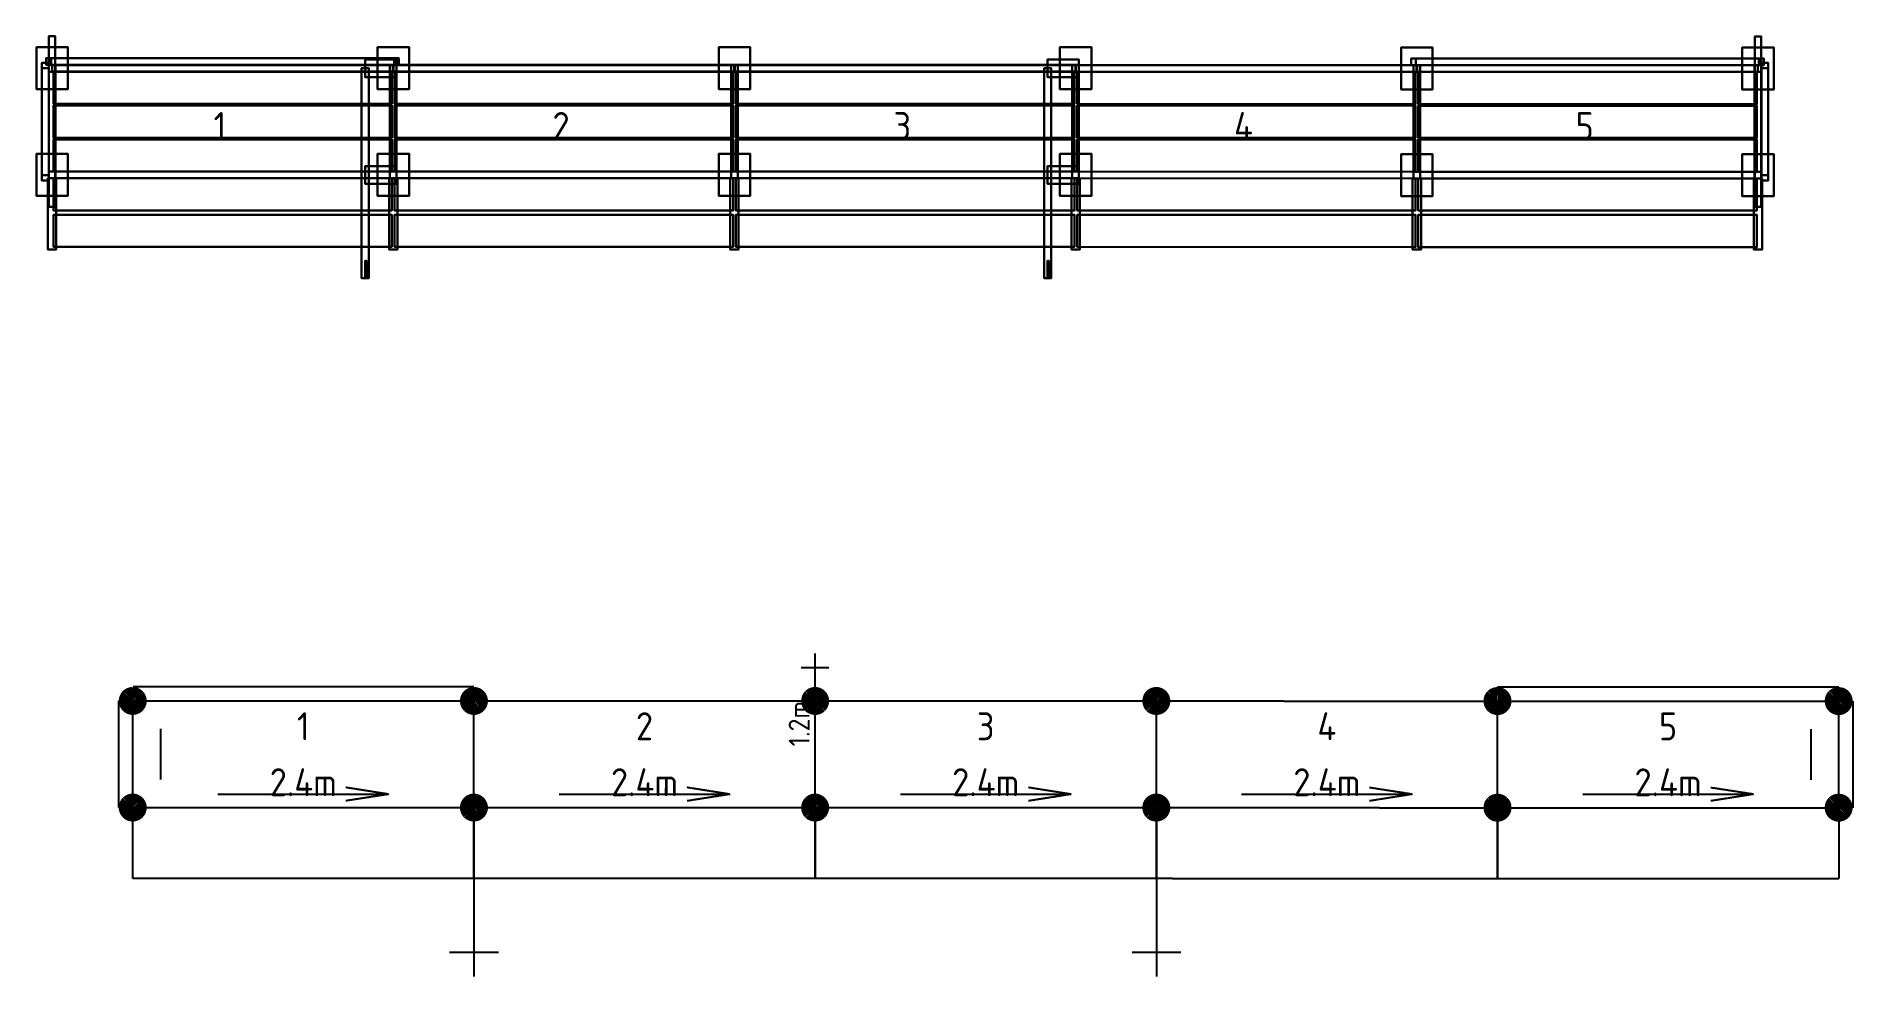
# Model space of a CAD drawing. Header units: millimetres. Extents: x 45959 to 58943, y 20090 to 26810.
import ezdxf
from ezdxf.enums import TextEntityAlignment as Align

# ---------------------------------------------------------------- set-up
doc = ezdxf.new("R2010")
doc.units = ezdxf.units.MM
doc.linetypes.add('KwikScaf_DASHED', pattern=[3.75, 2.5, -1.25])
doc.linetypes.add('KwikScaf_Line', pattern=[1, 1, 0])
doc.layers.add('KwikScaf 3D', color=7, linetype='CONTINUOUS')
doc.layers.add('KwikScaf Schematic', color=7, linetype='CONTINUOUS')
doc.styles.add('KwikScaf ISO', font='isocp.shx')

msp = doc.modelspace()

# ---------------------------------------------------------------- texts
at = {"layer": 'KwikScaf 3D', "color": 230, "style": 'KwikScaf ISO'}
for s, p in [('1', (47271, 26169)), ('2', (49710, 26169)), ('3', (52149, 26169)), ('4', (54588, 26169)), ('5', (57027, 26168))]:
    msp.add_text(s, height=200, rotation=359.9963, dxfattribs=at).set_placement(p, align=Align.MIDDLE_CENTER)
at = {"layer": 'KwikScaf Schematic', "style": 'KwikScaf ISO'}
for s, p in [('1', (47867, 21879)), ('2', (50306, 21879)), ('3', (52745, 21879)), ('4', (55184, 21879)), ('5', (57623, 21878)), ('2.4m', (47867, 21479)), ('2.4m', (50306, 21479)), ('2.4m', (52745, 21479)), ('2.4m', (55184, 21479)), ('2.4m', (57623, 21478))]:
    msp.add_text(s, height=200, rotation=359.9963, dxfattribs=at).set_placement(p, align=Align.MIDDLE_CENTER)
msp.add_text('1.2m', height=150, rotation=89.9963, dxfattribs=at).set_placement((51487, 21898), align=Align.CENTER)

# ---------------------------------------------------------------- linework, layer by layer
at = {"layer": 'KwikScaf Schematic', "color": 1, "linetype": 'KwikScaf_Line'}
for p, q in [((51526, 21198), (51526, 22398)), ((51426, 22298), (51626, 22298)), ((46648, 22060), (49087, 22060)), ((46648, 21298), (46648, 22060)), ((49087, 21298), (49087, 22060)), ((49087, 22060), (51526, 22060)), ((51526, 22060), (53965, 22060)), ((51526, 21298), (51526, 22060)), ((53965, 21298), (53965, 22060)), ((53965, 22060), (56404, 22059)), ((56404, 21297), (56404, 22059)), ((56404, 22059), (58843, 22059)), ((58843, 21297), (58843, 22059)), ((48477, 21393), (48172, 21441)), ((50916, 21393), (50611, 21441)), ((53355, 21393), (53050, 21441)), ((55794, 21393), (55489, 21440)), ((58233, 21393), (57928, 21440)), ((46648, 21298), (49087, 21298)), ((46648, 20790), (46648, 21298)), ((47257, 21393), (48477, 21393)), ((48477, 21393), (48172, 21346)), ((49087, 21298), (49087, 20790)), ((49087, 21298), (51526, 21298)), ((49087, 20790), (49087, 21298)), ((49696, 21393), (50916, 21393)), ((50916, 21393), (50611, 21345)), ((51426, 21298), (51626, 21298)), ((51526, 21298), (53965, 21298)), ((51526, 20790), (51526, 21298)), ((51526, 21298), (51526, 20790)), ((52135, 21393), (53355, 21393)), ((53355, 21393), (53050, 21345)), ((53965, 21298), (53965, 20790)), ((53965, 21298), (56404, 21297)), ((53965, 20790), (53965, 21298)), ((54574, 21393), (55794, 21393)), ((55794, 21393), (55489, 21345)), ((56404, 21297), (56404, 20789)), ((56404, 21297), (58843, 21297)), ((56404, 20789), (56404, 21297)), ((57013, 21393), (58233, 21393)), ((58233, 21393), (57928, 21345)), ((58843, 21297), (58843, 20789)), ((49087, 20790), (46648, 20790)), ((49087, 20790), (49087, 20090)), ((51526, 20790), (49087, 20790)), ((53965, 20790), (51526, 20790)), ((53965, 20790), (53965, 20090)), ((56404, 20789), (53965, 20790)), ((58843, 20789), (56404, 20789)), ((48912, 20265), (49262, 20265)), ((53790, 20265), (54140, 20265))]:
    msp.add_line(p, q, dxfattribs=at)
at = {"layer": 'KwikScaf Schematic', "color": 1, "linetype": 'KwikScaf_DASHED'}
for p, q in [((49087, 22160), (46648, 22160)), ((58843, 22159), (56404, 22159)), ((46548, 21298), (46548, 22060)), ((58943, 22059), (58943, 21297)), ((46848, 21498), (46848, 21860)), ((58643, 21859), (58643, 21497))]:
    msp.add_line(p, q, dxfattribs=at)
at = {"layer": 'KwikScaf Schematic', "color": 1, "linetype": 'KwikScaf_Line'}
for points in [[(46648, 22110, 100, 100, -0.198912), (46683, 22095, 100, 100, -0.198912), (46698, 22060, 100, 100, -0.198912), (46683, 22025, 100, 100, -0.198912), (46648, 22010, 100, 100, -0.198912), (46612, 22025, 100, 100, -0.198912), (46598, 22060, 100, 100, -0.198912), (46612, 22095, 100, 100, -0.198912)], [(49087, 22110, 100, 100, -0.198912), (49122, 22095, 100, 100, -0.198912), (49137, 22060, 100, 100, -0.198912), (49122, 22025, 100, 100, -0.198912), (49087, 22010, 100, 100, -0.198912), (49051, 22025, 100, 100, -0.198912), (49037, 22060, 100, 100, -0.198912), (49051, 22095, 100, 100, -0.198912)], [(49087, 22110, 100, 100, -0.198912), (49122, 22095, 100, 100, -0.198912), (49137, 22060, 100, 100, -0.198912), (49122, 22025, 100, 100, -0.198912), (49087, 22010, 100, 100, -0.198912), (49051, 22025, 100, 100, -0.198912), (49037, 22060, 100, 100, -0.198912), (49051, 22095, 100, 100, -0.198912)], [(51526, 22110, 100, 100, -0.198912), (51561, 22095, 100, 100, -0.198912), (51576, 22060, 100, 100, -0.198912), (51561, 22024, 100, 100, -0.198912), (51526, 22010, 100, 100, -0.198912), (51490, 22024, 100, 100, -0.198912), (51476, 22060, 100, 100, -0.198912), (51490, 22095, 100, 100, -0.198912)], [(51526, 22110, 100, 100, -0.198912), (51561, 22095, 100, 100, -0.198912), (51576, 22060, 100, 100, -0.198912), (51561, 22024, 100, 100, -0.198912), (51526, 22010, 100, 100, -0.198912), (51490, 22024, 100, 100, -0.198912), (51476, 22060, 100, 100, -0.198912), (51490, 22095, 100, 100, -0.198912)], [(53965, 22110, 100, 100, -0.198912), (54000, 22095, 100, 100, -0.198912), (54015, 22060, 100, 100, -0.198912), (54000, 22024, 100, 100, -0.198912), (53965, 22010, 100, 100, -0.198912), (53929, 22024, 100, 100, -0.198912), (53915, 22060, 100, 100, -0.198912), (53929, 22095, 100, 100, -0.198912)], [(53965, 22110, 100, 100, -0.198912), (54000, 22095, 100, 100, -0.198912), (54015, 22060, 100, 100, -0.198912), (54000, 22024, 100, 100, -0.198912), (53965, 22010, 100, 100, -0.198912), (53929, 22024, 100, 100, -0.198912), (53915, 22060, 100, 100, -0.198912), (53929, 22095, 100, 100, -0.198912)], [(56404, 22109, 100, 100, -0.198912), (56439, 22095, 100, 100, -0.198912), (56454, 22059, 100, 100, -0.198912), (56439, 22024, 100, 100, -0.198912), (56404, 22009, 100, 100, -0.198912), (56368, 22024, 100, 100, -0.198912), (56354, 22059, 100, 100, -0.198912), (56368, 22095, 100, 100, -0.198912)], [(56404, 22109, 100, 100, -0.198912), (56439, 22095, 100, 100, -0.198912), (56454, 22059, 100, 100, -0.198912), (56439, 22024, 100, 100, -0.198912), (56404, 22009, 100, 100, -0.198912), (56368, 22024, 100, 100, -0.198912), (56354, 22059, 100, 100, -0.198912), (56368, 22095, 100, 100, -0.198912)], [(58843, 22109, 100, 100, -0.198912), (58878, 22095, 100, 100, -0.198912), (58893, 22059, 100, 100, -0.198912), (58878, 22024, 100, 100, -0.198912), (58843, 22009, 100, 100, -0.198912), (58807, 22024, 100, 100, -0.198912), (58793, 22059, 100, 100, -0.198912), (58807, 22095, 100, 100, -0.198912)], [(49087, 21348, 100, 100, -0.198912), (49122, 21333, 100, 100, -0.198912), (49137, 21298, 100, 100, -0.198912), (49122, 21263, 100, 100, -0.198912), (49087, 21248, 100, 100, -0.198912), (49051, 21263, 100, 100, -0.198912), (49037, 21298, 100, 100, -0.198912), (49051, 21333, 100, 100, -0.198912)], [(51526, 21348, 100, 100, -0.198912), (51561, 21333, 100, 100, -0.198912), (51576, 21298, 100, 100, -0.198912), (51561, 21262, 100, 100, -0.198912), (51526, 21248, 100, 100, -0.198912), (51490, 21262, 100, 100, -0.198912), (51476, 21298, 100, 100, -0.198912), (51490, 21333, 100, 100, -0.198912)], [(53965, 21348, 100, 100, -0.198912), (54000, 21333, 100, 100, -0.198912), (54015, 21298, 100, 100, -0.198912), (54000, 21262, 100, 100, -0.198912), (53965, 21248, 100, 100, -0.198912), (53929, 21262, 100, 100, -0.198912), (53915, 21298, 100, 100, -0.198912), (53929, 21333, 100, 100, -0.198912)], [(56404, 21347, 100, 100, -0.198912), (56439, 21333, 100, 100, -0.198912), (56454, 21297, 100, 100, -0.198912), (56439, 21262, 100, 100, -0.198912), (56404, 21247, 100, 100, -0.198912), (56368, 21262, 100, 100, -0.198912), (56354, 21297, 100, 100, -0.198912), (56368, 21333, 100, 100, -0.198912)], [(58843, 21347, 100, 100, -0.198912), (58878, 21333, 100, 100, -0.198912), (58893, 21297, 100, 100, -0.198912), (58878, 21262, 100, 100, -0.198912), (58843, 21247, 100, 100, -0.198912), (58807, 21262, 100, 100, -0.198912), (58793, 21297, 100, 100, -0.198912), (58807, 21333, 100, 100, -0.198912)]]:
    msp.add_lwpolyline(points, format="xyseb", close=True, dxfattribs=at)
at = {"layer": 'KwikScaf Schematic', "color": 1, "linetype": 'KwikScaf_Line', "const_width": 100}
for points in [[(46648, 21348, -0.198912), (46683, 21333, -0.198912), (46698, 21298, -0.198912), (46683, 21263, -0.198912), (46648, 21248, -0.198912), (46612, 21263, -0.198912), (46598, 21298, -0.198912), (46612, 21333, -0.198912)], [(49087, 21348, -0.198912), (49122, 21333, -0.198912), (49137, 21298, -0.198912), (49122, 21263, -0.198912), (49087, 21248, -0.198912), (49051, 21263, -0.198912), (49037, 21298, -0.198912), (49051, 21333, -0.198912)], [(51526, 21348, -0.198912), (51561, 21333, -0.198912), (51576, 21298, -0.198912), (51561, 21262, -0.198912), (51526, 21248, -0.198912), (51490, 21262, -0.198912), (51476, 21298, -0.198912), (51490, 21333, -0.198912)], [(53965, 21348, -0.198912), (54000, 21333, -0.198912), (54015, 21298, -0.198912), (54000, 21262, -0.198912), (53965, 21248, -0.198912), (53929, 21262, -0.198912), (53915, 21298, -0.198912), (53929, 21333, -0.198912)], [(56404, 21347, -0.198912), (56439, 21333, -0.198912), (56454, 21297, -0.198912), (56439, 21262, -0.198912), (56404, 21247, -0.198912), (56368, 21262, -0.198912), (56354, 21297, -0.198912), (56368, 21333, -0.198912)]]:
    msp.add_lwpolyline(points, format="xyb", close=True, dxfattribs=at)

msp.set_redraw_order([(e.dxf.handle, doc.entitydb.next_handle()) for e in msp.query("TEXT MTEXT ATTDEF DIMENSION ARC_DIMENSION")])  # texts and dimensions are drawn at this point

# ---------------------------------------------------------------- meshes
at = {"layer": 'KwikScaf 3D', "color": 60}
mesh = msp.add_polymesh((6, 3), dxfattribs=at)
for k, corner in enumerate([(46094, 26810, 2577), (46094, 26810, 1587), (46094, 26810, 1587), (46094, 25591, 2577), (46094, 25591, 1587), (46094, 25591, 1587), (46048, 25591, 2577), (46048, 25591, 1587), (46094, 25591, 1587), (46048, 26810, 2577), (46048, 26810, 1587), (46094, 26810, 1587), (46048, 26810, 2577), (46048, 26810, 2577), (46094, 26810, 2577), (46048, 25591, 2577), (46048, 25591, 2577), (46094, 25591, 2577)]):
    mesh.set_mesh_vertex(divmod(k, 3), corner)
mesh = msp.add_polymesh((6, 3), dxfattribs=at)
for k, corner in enumerate([(58243, 25590, 2577), (58243, 25590, 1587), (58243, 25590, 1587), (58243, 26809, 2577), (58243, 26809, 1587), (58243, 26809, 1587), (58289, 26809, 2577), (58289, 26809, 1587), (58243, 26809, 1587), (58289, 25590, 2577), (58289, 25590, 1587), (58243, 25590, 1587), (58289, 25590, 2577), (58289, 25590, 2577), (58243, 25590, 2577), (58289, 26809, 2577), (58289, 26809, 2577), (58243, 26809, 2577)]):
    mesh.set_mesh_vertex(divmod(k, 3), corner)
at = {"layer": 'KwikScaf 3D', "color": 200}
mesh = msp.add_polymesh((6, 3), dxfattribs=at)
for k, corner in enumerate([(45959, 26731, -460), (45959, 26731, -498), (45959, 26731, -498), (46184, 26731, -460), (46184, 26731, -498), (46184, 26731, -498), (46184, 26431, -460), (46184, 26431, -498), (46184, 26731, -498), (45959, 26431, -460), (45959, 26431, -498), (45959, 26731, -498), (45959, 26431, -460), (45959, 26431, -460), (45959, 26731, -460), (46184, 26431, -460), (46184, 26431, -460), (46184, 26731, -460)]):
    mesh.set_mesh_vertex(divmod(k, 3), corner)
at = {"layer": 'KwikScaf 3D', "color": 150}
mesh = msp.add_polymesh((6, 3), dxfattribs=at)
for k, corner in enumerate([(45999, 25817, 1063), (45999, 25779, 1034), (45999, 25779, 1034), (45999, 26621, 20), (45999, 26583, -10), (45999, 26583, -10), (46047, 26621, 20), (46047, 26583, -10), (45999, 26583, -10), (46047, 25817, 1063), (46047, 25779, 1034), (45999, 25779, 1034), (46047, 25817, 1063), (46047, 25817, 1063), (45999, 25817, 1063), (46047, 26621, 20), (46047, 26621, 20), (45999, 26621, 20)]):
    mesh.set_mesh_vertex(divmod(k, 3), corner)
mesh = msp.add_polymesh((6, 3), dxfattribs=at)
for k, corner in enumerate([(46047, 26583, 2549), (46047, 26621, 2520), (46047, 26621, 2520), (46047, 25779, 1506), (46047, 25817, 1476), (46047, 25817, 1476), (45999, 25779, 1506), (45999, 25817, 1476), (46047, 25817, 1476), (45999, 26583, 2549), (45999, 26621, 2520), (46047, 26621, 2520), (45999, 26583, 2549), (45999, 26583, 2549), (46047, 26583, 2549), (45999, 25779, 1506), (45999, 25779, 1506), (46047, 25779, 1506)]):
    mesh.set_mesh_vertex(divmod(k, 3), corner)
mesh = msp.add_polymesh((6, 3), dxfattribs=at)
for k, corner in enumerate([(46064, 26653, 2522), (46030, 26653, 2488), (46030, 26653, 2488), (48551, 26653, 0), (48517, 26653, -34), (48517, 26653, -34), (48551, 26605, 0), (48517, 26605, -34), (48517, 26653, -34), (46064, 26605, 2522), (46030, 26605, 2488), (46030, 26653, 2488), (46064, 26605, 2522), (46064, 26605, 2522), (46064, 26653, 2522), (48551, 26605, 0), (48551, 26605, 0), (48551, 26653, 0)]):
    mesh.set_mesh_vertex(divmod(k, 3), corner)
at = {"layer": 'KwikScaf 3D', "color": 140}
mesh = msp.add_polymesh((6, 3), dxfattribs=at)
for k, corner in enumerate([(48534, 26518, 1452), (48534, 26518, 1327), (48534, 26518, 1327), (48309, 26518, 1452), (48309, 26518, 1327), (48309, 26518, 1327), (48309, 26643, 1452), (48309, 26643, 1327), (48309, 26518, 1327), (48534, 26643, 1452), (48534, 26643, 1327), (48534, 26518, 1327), (48534, 26643, 1452), (48534, 26643, 1452), (48534, 26518, 1452), (48309, 26643, 1452), (48309, 26643, 1452), (48309, 26518, 1452)]):
    mesh.set_mesh_vertex(divmod(k, 3), corner)
at = {"layer": 'KwikScaf 3D', "color": 200}
mesh = msp.add_polymesh((6, 3), dxfattribs=at)
for k, corner in enumerate([(48398, 26731, -460), (48398, 26731, -498), (48398, 26731, -498), (48623, 26731, -460), (48623, 26731, -498), (48623, 26731, -498), (48623, 26431, -460), (48623, 26431, -498), (48623, 26731, -498), (48398, 26431, -460), (48398, 26431, -498), (48398, 26731, -498), (48398, 26431, -460), (48398, 26431, -460), (48398, 26731, -460), (48623, 26431, -460), (48623, 26431, -460), (48623, 26731, -460)]):
    mesh.set_mesh_vertex(divmod(k, 3), corner)
mesh = msp.add_polymesh((6, 3), dxfattribs=at)
for k, corner in enumerate([(50837, 26731, -460), (50837, 26731, -498), (50837, 26731, -498), (51062, 26731, -460), (51062, 26731, -498), (51062, 26731, -498), (51062, 26431, -460), (51062, 26431, -498), (51062, 26731, -498), (50837, 26431, -460), (50837, 26431, -498), (50837, 26731, -498), (50837, 26431, -460), (50837, 26431, -460), (50837, 26731, -460), (51062, 26431, -460), (51062, 26431, -460), (51062, 26731, -460)]):
    mesh.set_mesh_vertex(divmod(k, 3), corner)
at = {"layer": 'KwikScaf 3D', "color": 140}
mesh = msp.add_polymesh((6, 3), dxfattribs=at)
for k, corner in enumerate([(53412, 26518, 1452), (53412, 26518, 1327), (53412, 26518, 1327), (53187, 26518, 1452), (53187, 26518, 1327), (53187, 26518, 1327), (53187, 26643, 1452), (53187, 26643, 1327), (53187, 26518, 1327), (53412, 26643, 1452), (53412, 26643, 1327), (53412, 26518, 1327), (53412, 26643, 1452), (53412, 26643, 1452), (53412, 26518, 1452), (53187, 26643, 1452), (53187, 26643, 1452), (53187, 26518, 1452)]):
    mesh.set_mesh_vertex(divmod(k, 3), corner)
at = {"layer": 'KwikScaf 3D', "color": 200}
mesh = msp.add_polymesh((6, 3), dxfattribs=at)
for k, corner in enumerate([(53276, 26731, -460), (53276, 26731, -498), (53276, 26731, -498), (53501, 26731, -460), (53501, 26731, -498), (53501, 26731, -498), (53501, 26431, -460), (53501, 26431, -498), (53501, 26731, -498), (53276, 26431, -460), (53276, 26431, -498), (53276, 26731, -498), (53276, 26431, -460), (53276, 26431, -460), (53276, 26731, -460), (53501, 26431, -460), (53501, 26431, -460), (53501, 26731, -460)]):
    mesh.set_mesh_vertex(divmod(k, 3), corner)
mesh = msp.add_polymesh((6, 3), dxfattribs=at)
for k, corner in enumerate([(55715, 26730, -460), (55715, 26730, -498), (55715, 26730, -498), (55940, 26730, -460), (55940, 26730, -498), (55940, 26730, -498), (55940, 26430, -460), (55940, 26430, -498), (55940, 26730, -498), (55715, 26430, -460), (55715, 26430, -498), (55715, 26730, -498), (55715, 26430, -460), (55715, 26430, -460), (55715, 26730, -460), (55940, 26430, -460), (55940, 26430, -460), (55940, 26730, -460)]):
    mesh.set_mesh_vertex(divmod(k, 3), corner)
at = {"layer": 'KwikScaf 3D', "color": 150}
mesh = msp.add_polymesh((6, 3), dxfattribs=at)
for k, corner in enumerate([(55820, 26652, 2522), (55786, 26652, 2488), (55786, 26652, 2488), (58307, 26652, 0), (58273, 26652, -34), (58273, 26652, -34), (58307, 26604, 0), (58273, 26604, -34), (58273, 26652, -34), (55820, 26604, 2522), (55786, 26604, 2488), (55786, 26652, 2488), (55820, 26604, 2522), (55820, 26604, 2522), (55820, 26652, 2522), (58307, 26604, 0), (58307, 26604, 0), (58307, 26652, 0)]):
    mesh.set_mesh_vertex(divmod(k, 3), corner)
at = {"layer": 'KwikScaf 3D', "color": 200}
mesh = msp.add_polymesh((6, 3), dxfattribs=at)
for k, corner in enumerate([(58154, 26730, -460), (58154, 26730, -498), (58154, 26730, -498), (58379, 26730, -460), (58379, 26730, -498), (58379, 26730, -498), (58379, 26430, -460), (58379, 26430, -498), (58379, 26730, -498), (58154, 26430, -460), (58154, 26430, -498), (58154, 26730, -498), (58154, 26430, -460), (58154, 26430, -460), (58154, 26730, -460), (58379, 26430, -460), (58379, 26430, -460), (58379, 26730, -460)]):
    mesh.set_mesh_vertex(divmod(k, 3), corner)
at = {"layer": 'KwikScaf 3D', "color": 150}
mesh = msp.add_polymesh((6, 3), dxfattribs=at)
for k, corner in enumerate([(58338, 26582, 1063), (58338, 26620, 1034), (58338, 26620, 1034), (58338, 25779, 20), (58338, 25817, -10), (58338, 25817, -10), (58290, 25779, 20), (58290, 25817, -10), (58338, 25817, -10), (58290, 26582, 1063), (58290, 26620, 1034), (58338, 26620, 1034), (58290, 26582, 1063), (58290, 26582, 1063), (58338, 26582, 1063), (58290, 25779, 20), (58290, 25779, 20), (58338, 25779, 20)]):
    mesh.set_mesh_vertex(divmod(k, 3), corner)
mesh = msp.add_polymesh((6, 3), dxfattribs=at)
for k, corner in enumerate([(58290, 25817, 2549), (58290, 25779, 2520), (58290, 25779, 2520), (58290, 26620, 1506), (58290, 26582, 1476), (58290, 26582, 1476), (58338, 26620, 1506), (58338, 26582, 1476), (58290, 26582, 1476), (58338, 25817, 2549), (58338, 25779, 2520), (58290, 25779, 2520), (58338, 25817, 2549), (58338, 25817, 2549), (58290, 25817, 2549), (58338, 26620, 1506), (58338, 26620, 1506), (58290, 26620, 1506)]):
    mesh.set_mesh_vertex(divmod(k, 3), corner)
at = {"layer": 'KwikScaf 3D', "color": 180}
mesh = msp.add_polymesh((6, 3), dxfattribs=at)
for k, corner in enumerate([(46095, 26605, 2392), (46047, 26605, 2392), (46047, 26605, 2392), (46095, 26605, -185), (46047, 26605, -185), (46047, 26605, -185), (46095, 26557, -185), (46047, 26557, -185), (46047, 26605, -185), (46095, 26557, 2392), (46047, 26557, 2392), (46047, 26605, 2392), (46095, 26557, 2392), (46095, 26557, 2392), (46095, 26605, 2392), (46095, 26557, -185), (46095, 26557, -185), (46095, 26605, -185)]):
    mesh.set_mesh_vertex(divmod(k, 3), corner)
mesh = msp.add_polymesh((6, 3), dxfattribs=at)
for k, corner in enumerate([(46095, 26605, 3382), (46047, 26605, 3382), (46047, 26605, 3382), (46095, 26605, 2292), (46047, 26605, 2292), (46047, 26605, 2292), (46095, 26557, 2292), (46047, 26557, 2292), (46047, 26605, 2292), (46095, 26557, 3382), (46047, 26557, 3382), (46047, 26605, 3382), (46095, 26557, 3382), (46095, 26557, 3382), (46095, 26605, 3382), (46095, 26557, 2292), (46095, 26557, 2292), (46095, 26605, 2292)]):
    mesh.set_mesh_vertex(divmod(k, 3), corner)
at = {"layer": 'KwikScaf 3D', "color": 190}
mesh = msp.add_polymesh((6, 3), dxfattribs=at)
for k, corner in enumerate([(46095, 26605), (46047, 26605), (46047, 26605), (46095, 26605, -460), (46047, 26605, -460), (46047, 26605, -460), (46095, 26557, -460), (46047, 26557, -460), (46047, 26605, -460), (46095, 26557), (46047, 26557), (46047, 26605), (46095, 26557), (46095, 26557), (46095, 26605), (46095, 26557, -460), (46095, 26557, -460), (46095, 26605, -460)]):
    mesh.set_mesh_vertex(divmod(k, 3), corner)
at = {"layer": 'KwikScaf 3D', "color": 50}
mesh = msp.add_polymesh((6, 3), dxfattribs=at)
for k, corner in enumerate([(46095, 26557, 100), (46095, 26557, 52), (46095, 26557, 52), (46095, 25843, 100), (46095, 25843, 52), (46095, 25843, 52), (46047, 25843, 100), (46047, 25843, 52), (46095, 25843, 52), (46047, 26557, 100), (46047, 26557, 52), (46095, 26557, 52), (46047, 26557, 100), (46047, 26557, 100), (46095, 26557, 100), (46047, 25843, 100), (46047, 25843, 100), (46095, 25843, 100)]):
    mesh.set_mesh_vertex(divmod(k, 3), corner)
mesh = msp.add_polymesh((6, 3), dxfattribs=at)
for k, corner in enumerate([(46095, 26557, 1586), (46095, 26557, 1538), (46095, 26557, 1538), (46095, 25843, 1586), (46095, 25843, 1538), (46095, 25843, 1538), (46047, 25843, 1586), (46047, 25843, 1538), (46095, 25843, 1538), (46047, 26557, 1586), (46047, 26557, 1538), (46095, 26557, 1538), (46047, 26557, 1586), (46047, 26557, 1586), (46095, 26557, 1586), (46047, 25843, 1586), (46047, 25843, 1586), (46095, 25843, 1586)]):
    mesh.set_mesh_vertex(divmod(k, 3), corner)
mesh = msp.add_polymesh((6, 3), dxfattribs=at)
for k, corner in enumerate([(46095, 26557, 3072), (46095, 26557, 3024), (46095, 26557, 3024), (46095, 25843, 3072), (46095, 25843, 3024), (46095, 25843, 3024), (46047, 25843, 3072), (46047, 25843, 3024), (46095, 25843, 3024), (46047, 26557, 3072), (46047, 26557, 3024), (46095, 26557, 3024), (46047, 26557, 3072), (46047, 26557, 3072), (46095, 26557, 3072), (46047, 25843, 3072), (46047, 25843, 3072), (46095, 25843, 3072)]):
    mesh.set_mesh_vertex(divmod(k, 3), corner)
at = {"layer": 'KwikScaf 3D', "color": 70}
mesh = msp.add_polymesh((6, 3), dxfattribs=at)
for k, corner in enumerate([(46095, 26557, 2577), (46095, 26557, 2529), (46095, 26557, 2529), (46095, 25843, 2577), (46095, 25843, 2529), (46095, 25843, 2529), (46047, 25843, 2577), (46047, 25843, 2529), (46095, 25843, 2529), (46047, 26557, 2577), (46047, 26557, 2529), (46095, 26557, 2529), (46047, 26557, 2577), (46047, 26557, 2577), (46095, 26557, 2577), (46047, 25843, 2577), (46047, 25843, 2577), (46095, 25843, 2577)]):
    mesh.set_mesh_vertex(divmod(k, 3), corner)
at = {"layer": 'KwikScaf 3D', "color": 60}
mesh = msp.add_polymesh((6, 3), dxfattribs=at)
for k, corner in enumerate([(48508, 26558, 2557), (48508, 26558, 1567), (48508, 26558, 1567), (46073, 26558, 2557), (46073, 26558, 1567), (46073, 26558, 1567), (46073, 26604, 2557), (46073, 26604, 1567), (46073, 26558, 1567), (48508, 26604, 2557), (48508, 26604, 1567), (48508, 26558, 1567), (48508, 26604, 2557), (48508, 26604, 2557), (48508, 26558, 2557), (46073, 26604, 2557), (46073, 26604, 2557), (46073, 26558, 2557)]):
    mesh.set_mesh_vertex(divmod(k, 3), corner)
at = {"layer": 'KwikScaf 3D', "color": 20}
mesh = msp.add_polymesh((6, 3), dxfattribs=at)
for k, corner in enumerate([(48501, 26327, 1607), (48501, 26327, 1543), (48501, 26327, 1543), (46081, 26327, 1607), (46081, 26327, 1543), (46081, 26327, 1543), (46081, 26557, 1607), (46081, 26557, 1543), (46081, 26327, 1543), (48501, 26557, 1607), (48501, 26557, 1543), (48501, 26327, 1543), (48501, 26557, 1607), (48501, 26557, 1607), (48501, 26327, 1607), (46081, 26557, 1607), (46081, 26557, 1607), (46081, 26327, 1607)]):
    mesh.set_mesh_vertex(divmod(k, 3), corner)
at = {"layer": 'KwikScaf 3D', "color": 40}
mesh = msp.add_polymesh((6, 3), dxfattribs=at)
for k, corner in enumerate([(48486, 26557, 80), (48486, 26557, 32), (48486, 26557, 32), (46095, 26557, 80), (46095, 26557, 32), (46095, 26557, 32), (46095, 26605, 80), (46095, 26605, 32), (46095, 26557, 32), (48486, 26605, 80), (48486, 26605, 32), (48486, 26557, 32), (48486, 26605, 80), (48486, 26605, 80), (48486, 26557, 80), (46095, 26605, 80), (46095, 26605, 80), (46095, 26557, 80)]):
    mesh.set_mesh_vertex(divmod(k, 3), corner)
mesh = msp.add_polymesh((6, 3), dxfattribs=at)
for k, corner in enumerate([(48486, 26557, 1566), (48486, 26557, 1518), (48486, 26557, 1518), (46095, 26557, 1566), (46095, 26557, 1518), (46095, 26557, 1518), (46095, 26605, 1566), (46095, 26605, 1518), (46095, 26557, 1518), (48486, 26605, 1566), (48486, 26605, 1518), (48486, 26557, 1518), (48486, 26605, 1566), (48486, 26605, 1566), (48486, 26557, 1566), (46095, 26605, 1566), (46095, 26605, 1566), (46095, 26557, 1566)]):
    mesh.set_mesh_vertex(divmod(k, 3), corner)
mesh = msp.add_polymesh((6, 3), dxfattribs=at)
for k, corner in enumerate([(48486, 26557, 3052), (48486, 26557, 3004), (48486, 26557, 3004), (46095, 26557, 3052), (46095, 26557, 3004), (46095, 26557, 3004), (46095, 26605, 3052), (46095, 26605, 3004), (46095, 26557, 3004), (48486, 26605, 3052), (48486, 26605, 3004), (48486, 26557, 3004), (48486, 26605, 3052), (48486, 26605, 3052), (48486, 26557, 3052), (46095, 26605, 3052), (46095, 26605, 3052), (46095, 26557, 3052)]):
    mesh.set_mesh_vertex(divmod(k, 3), corner)
at = {"layer": 'KwikScaf 3D', "color": 70}
mesh = msp.add_polymesh((6, 3), dxfattribs=at)
for k, corner in enumerate([(48486, 26557, 2557), (48486, 26557, 2509), (48486, 26557, 2509), (46095, 26557, 2557), (46095, 26557, 2509), (46095, 26557, 2509), (46095, 26605, 2557), (46095, 26605, 2509), (46095, 26557, 2509), (48486, 26605, 2557), (48486, 26605, 2509), (48486, 26557, 2509), (48486, 26605, 2557), (48486, 26605, 2557), (48486, 26557, 2557), (46095, 26605, 2557), (46095, 26605, 2557), (46095, 26557, 2557)]):
    mesh.set_mesh_vertex(divmod(k, 3), corner)
at = {"layer": 'KwikScaf 3D', "color": 120}
mesh = msp.add_polymesh((6, 3), dxfattribs=at)
for k, corner in enumerate([(48284, 25081, 1415), (48284, 25081, 1364), (48284, 25081, 1364), (48284, 26581, 1415), (48284, 26581, 1364), (48284, 26581, 1364), (48335, 26581, 1415), (48335, 26581, 1364), (48284, 26581, 1364), (48335, 25081, 1415), (48335, 25081, 1364), (48284, 25081, 1364), (48335, 25081, 1415), (48335, 25081, 1415), (48284, 25081, 1415), (48335, 26581, 1415), (48335, 26581, 1415), (48284, 26581, 1415)]):
    mesh.set_mesh_vertex(divmod(k, 3), corner)
at = {"layer": 'KwikScaf 3D', "color": 180}
mesh = msp.add_polymesh((6, 3), dxfattribs=at)
for k, corner in enumerate([(48534, 26605, 2392), (48486, 26605, 2392), (48486, 26605, 2392), (48534, 26605, -185), (48486, 26605, -185), (48486, 26605, -185), (48534, 26557, -185), (48486, 26557, -185), (48486, 26605, -185), (48534, 26557, 2392), (48486, 26557, 2392), (48486, 26605, 2392), (48534, 26557, 2392), (48534, 26557, 2392), (48534, 26605, 2392), (48534, 26557, -185), (48534, 26557, -185), (48534, 26605, -185)]):
    mesh.set_mesh_vertex(divmod(k, 3), corner)
mesh = msp.add_polymesh((6, 3), dxfattribs=at)
for k, corner in enumerate([(48534, 26605, 3382), (48486, 26605, 3382), (48486, 26605, 3382), (48534, 26605, 2292), (48486, 26605, 2292), (48486, 26605, 2292), (48534, 26557, 2292), (48486, 26557, 2292), (48486, 26605, 2292), (48534, 26557, 3382), (48486, 26557, 3382), (48486, 26605, 3382), (48534, 26557, 3382), (48534, 26557, 3382), (48534, 26605, 3382), (48534, 26557, 2292), (48534, 26557, 2292), (48534, 26605, 2292)]):
    mesh.set_mesh_vertex(divmod(k, 3), corner)
at = {"layer": 'KwikScaf 3D', "color": 190}
mesh = msp.add_polymesh((6, 3), dxfattribs=at)
for k, corner in enumerate([(48534, 26605), (48486, 26605), (48486, 26605), (48534, 26605, -460), (48486, 26605, -460), (48486, 26605, -460), (48534, 26557, -460), (48486, 26557, -460), (48486, 26605, -460), (48534, 26557), (48486, 26557), (48486, 26605), (48534, 26557), (48534, 26557), (48534, 26605), (48534, 26557, -460), (48534, 26557, -460), (48534, 26605, -460)]):
    mesh.set_mesh_vertex(divmod(k, 3), corner)
at = {"layer": 'KwikScaf 3D', "color": 50}
mesh = msp.add_polymesh((6, 3), dxfattribs=at)
for k, corner in enumerate([(48486, 25843, 100), (48486, 25843, 52), (48486, 25843, 52), (48486, 26557, 100), (48486, 26557, 52), (48486, 26557, 52), (48534, 26557, 100), (48534, 26557, 52), (48486, 26557, 52), (48534, 25843, 100), (48534, 25843, 52), (48486, 25843, 52), (48534, 25843, 100), (48534, 25843, 100), (48486, 25843, 100), (48534, 26557, 100), (48534, 26557, 100), (48486, 26557, 100)]):
    mesh.set_mesh_vertex(divmod(k, 3), corner)
mesh = msp.add_polymesh((6, 3), dxfattribs=at)
for k, corner in enumerate([(48486, 25843, 1586), (48486, 25843, 1538), (48486, 25843, 1538), (48486, 26557, 1586), (48486, 26557, 1538), (48486, 26557, 1538), (48534, 26557, 1586), (48534, 26557, 1538), (48486, 26557, 1538), (48534, 25843, 1586), (48534, 25843, 1538), (48486, 25843, 1538), (48534, 25843, 1586), (48534, 25843, 1586), (48486, 25843, 1586), (48534, 26557, 1586), (48534, 26557, 1586), (48486, 26557, 1586)]):
    mesh.set_mesh_vertex(divmod(k, 3), corner)
at = {"layer": 'KwikScaf 3D', "color": 60}
mesh = msp.add_polymesh((6, 3), dxfattribs=at)
for k, corner in enumerate([(50947, 26558, 2557), (50947, 26558, 1567), (50947, 26558, 1567), (48512, 26558, 2557), (48512, 26558, 1567), (48512, 26558, 1567), (48512, 26604, 2557), (48512, 26604, 1567), (48512, 26558, 1567), (50947, 26604, 2557), (50947, 26604, 1567), (50947, 26558, 1567), (50947, 26604, 2557), (50947, 26604, 2557), (50947, 26558, 2557), (48512, 26604, 2557), (48512, 26604, 2557), (48512, 26558, 2557)]):
    mesh.set_mesh_vertex(divmod(k, 3), corner)
at = {"layer": 'KwikScaf 3D', "color": 20}
mesh = msp.add_polymesh((6, 3), dxfattribs=at)
for k, corner in enumerate([(50940, 26327, 1607), (50940, 26327, 1543), (50940, 26327, 1543), (48520, 26327, 1607), (48520, 26327, 1543), (48520, 26327, 1543), (48520, 26557, 1607), (48520, 26557, 1543), (48520, 26327, 1543), (50940, 26557, 1607), (50940, 26557, 1543), (50940, 26327, 1543), (50940, 26557, 1607), (50940, 26557, 1607), (50940, 26327, 1607), (48520, 26557, 1607), (48520, 26557, 1607), (48520, 26327, 1607)]):
    mesh.set_mesh_vertex(divmod(k, 3), corner)
at = {"layer": 'KwikScaf 3D', "color": 40}
mesh = msp.add_polymesh((6, 3), dxfattribs=at)
for k, corner in enumerate([(50925, 26557, 80), (50925, 26557, 32), (50925, 26557, 32), (48534, 26557, 80), (48534, 26557, 32), (48534, 26557, 32), (48534, 26605, 80), (48534, 26605, 32), (48534, 26557, 32), (50925, 26605, 80), (50925, 26605, 32), (50925, 26557, 32), (50925, 26605, 80), (50925, 26605, 80), (50925, 26557, 80), (48534, 26605, 80), (48534, 26605, 80), (48534, 26557, 80)]):
    mesh.set_mesh_vertex(divmod(k, 3), corner)
mesh = msp.add_polymesh((6, 3), dxfattribs=at)
for k, corner in enumerate([(50925, 26557, 1566), (50925, 26557, 1518), (50925, 26557, 1518), (48534, 26557, 1566), (48534, 26557, 1518), (48534, 26557, 1518), (48534, 26605, 1566), (48534, 26605, 1518), (48534, 26557, 1518), (50925, 26605, 1566), (50925, 26605, 1518), (50925, 26557, 1518), (50925, 26605, 1566), (50925, 26605, 1566), (50925, 26557, 1566), (48534, 26605, 1566), (48534, 26605, 1566), (48534, 26557, 1566)]):
    mesh.set_mesh_vertex(divmod(k, 3), corner)
mesh = msp.add_polymesh((6, 3), dxfattribs=at)
for k, corner in enumerate([(50925, 26557, 3052), (50925, 26557, 3004), (50925, 26557, 3004), (48534, 26557, 3052), (48534, 26557, 3004), (48534, 26557, 3004), (48534, 26605, 3052), (48534, 26605, 3004), (48534, 26557, 3004), (50925, 26605, 3052), (50925, 26605, 3004), (50925, 26557, 3004), (50925, 26605, 3052), (50925, 26605, 3052), (50925, 26557, 3052), (48534, 26605, 3052), (48534, 26605, 3052), (48534, 26557, 3052)]):
    mesh.set_mesh_vertex(divmod(k, 3), corner)
at = {"layer": 'KwikScaf 3D', "color": 70}
mesh = msp.add_polymesh((6, 3), dxfattribs=at)
for k, corner in enumerate([(50925, 26557, 2557), (50925, 26557, 2509), (50925, 26557, 2509), (48534, 26557, 2557), (48534, 26557, 2509), (48534, 26557, 2509), (48534, 26605, 2557), (48534, 26605, 2509), (48534, 26557, 2509), (50925, 26605, 2557), (50925, 26605, 2509), (50925, 26557, 2509), (50925, 26605, 2557), (50925, 26605, 2557), (50925, 26557, 2557), (48534, 26605, 2557), (48534, 26605, 2557), (48534, 26557, 2557)]):
    mesh.set_mesh_vertex(divmod(k, 3), corner)
at = {"layer": 'KwikScaf 3D', "color": 180}
mesh = msp.add_polymesh((6, 3), dxfattribs=at)
for k, corner in enumerate([(50973, 26605, 2392), (50925, 26605, 2392), (50925, 26605, 2392), (50973, 26605, -185), (50925, 26605, -185), (50925, 26605, -185), (50973, 26557, -185), (50925, 26557, -185), (50925, 26605, -185), (50973, 26557, 2392), (50925, 26557, 2392), (50925, 26605, 2392), (50973, 26557, 2392), (50973, 26557, 2392), (50973, 26605, 2392), (50973, 26557, -185), (50973, 26557, -185), (50973, 26605, -185)]):
    mesh.set_mesh_vertex(divmod(k, 3), corner)
mesh = msp.add_polymesh((6, 3), dxfattribs=at)
for k, corner in enumerate([(50973, 26605, 3382), (50925, 26605, 3382), (50925, 26605, 3382), (50973, 26605, 2292), (50925, 26605, 2292), (50925, 26605, 2292), (50973, 26557, 2292), (50925, 26557, 2292), (50925, 26605, 2292), (50973, 26557, 3382), (50925, 26557, 3382), (50925, 26605, 3382), (50973, 26557, 3382), (50973, 26557, 3382), (50973, 26605, 3382), (50973, 26557, 2292), (50973, 26557, 2292), (50973, 26605, 2292)]):
    mesh.set_mesh_vertex(divmod(k, 3), corner)
at = {"layer": 'KwikScaf 3D', "color": 190}
mesh = msp.add_polymesh((6, 3), dxfattribs=at)
for k, corner in enumerate([(50973, 26605), (50925, 26605), (50925, 26605), (50973, 26605, -460), (50925, 26605, -460), (50925, 26605, -460), (50973, 26557, -460), (50925, 26557, -460), (50925, 26605, -460), (50973, 26557), (50925, 26557), (50925, 26605), (50973, 26557), (50973, 26557), (50973, 26605), (50973, 26557, -460), (50973, 26557, -460), (50973, 26605, -460)]):
    mesh.set_mesh_vertex(divmod(k, 3), corner)
at = {"layer": 'KwikScaf 3D', "color": 50}
mesh = msp.add_polymesh((6, 3), dxfattribs=at)
for k, corner in enumerate([(50925, 25843, 100), (50925, 25843, 52), (50925, 25843, 52), (50925, 26557, 100), (50925, 26557, 52), (50925, 26557, 52), (50973, 26557, 100), (50973, 26557, 52), (50925, 26557, 52), (50973, 25843, 100), (50973, 25843, 52), (50925, 25843, 52), (50973, 25843, 100), (50973, 25843, 100), (50925, 25843, 100), (50973, 26557, 100), (50973, 26557, 100), (50925, 26557, 100)]):
    mesh.set_mesh_vertex(divmod(k, 3), corner)
mesh = msp.add_polymesh((6, 3), dxfattribs=at)
for k, corner in enumerate([(50925, 25843, 1586), (50925, 25843, 1538), (50925, 25843, 1538), (50925, 26557, 1586), (50925, 26557, 1538), (50925, 26557, 1538), (50973, 26557, 1586), (50973, 26557, 1538), (50925, 26557, 1538), (50973, 25843, 1586), (50973, 25843, 1538), (50925, 25843, 1538), (50973, 25843, 1586), (50973, 25843, 1586), (50925, 25843, 1586), (50973, 26557, 1586), (50973, 26557, 1586), (50925, 26557, 1586)]):
    mesh.set_mesh_vertex(divmod(k, 3), corner)
at = {"layer": 'KwikScaf 3D', "color": 60}
mesh = msp.add_polymesh((6, 3), dxfattribs=at)
for k, corner in enumerate([(53386, 26558, 2557), (53386, 26558, 1567), (53386, 26558, 1567), (50951, 26558, 2557), (50951, 26558, 1567), (50951, 26558, 1567), (50951, 26604, 2557), (50951, 26604, 1567), (50951, 26558, 1567), (53386, 26604, 2557), (53386, 26604, 1567), (53386, 26558, 1567), (53386, 26604, 2557), (53386, 26604, 2557), (53386, 26558, 2557), (50951, 26604, 2557), (50951, 26604, 2557), (50951, 26558, 2557)]):
    mesh.set_mesh_vertex(divmod(k, 3), corner)
at = {"layer": 'KwikScaf 3D', "color": 20}
mesh = msp.add_polymesh((6, 3), dxfattribs=at)
for k, corner in enumerate([(53379, 26327, 1607), (53379, 26327, 1543), (53379, 26327, 1543), (50959, 26327, 1607), (50959, 26327, 1543), (50959, 26327, 1543), (50959, 26557, 1607), (50959, 26557, 1543), (50959, 26327, 1543), (53379, 26557, 1607), (53379, 26557, 1543), (53379, 26327, 1543), (53379, 26557, 1607), (53379, 26557, 1607), (53379, 26327, 1607), (50959, 26557, 1607), (50959, 26557, 1607), (50959, 26327, 1607)]):
    mesh.set_mesh_vertex(divmod(k, 3), corner)
at = {"layer": 'KwikScaf 3D', "color": 40}
mesh = msp.add_polymesh((6, 3), dxfattribs=at)
for k, corner in enumerate([(53364, 26557, 80), (53364, 26557, 32), (53364, 26557, 32), (50973, 26557, 80), (50973, 26557, 32), (50973, 26557, 32), (50973, 26605, 80), (50973, 26605, 32), (50973, 26557, 32), (53364, 26605, 80), (53364, 26605, 32), (53364, 26557, 32), (53364, 26605, 80), (53364, 26605, 80), (53364, 26557, 80), (50973, 26605, 80), (50973, 26605, 80), (50973, 26557, 80)]):
    mesh.set_mesh_vertex(divmod(k, 3), corner)
mesh = msp.add_polymesh((6, 3), dxfattribs=at)
for k, corner in enumerate([(53364, 26557, 1566), (53364, 26557, 1518), (53364, 26557, 1518), (50973, 26557, 1566), (50973, 26557, 1518), (50973, 26557, 1518), (50973, 26605, 1566), (50973, 26605, 1518), (50973, 26557, 1518), (53364, 26605, 1566), (53364, 26605, 1518), (53364, 26557, 1518), (53364, 26605, 1566), (53364, 26605, 1566), (53364, 26557, 1566), (50973, 26605, 1566), (50973, 26605, 1566), (50973, 26557, 1566)]):
    mesh.set_mesh_vertex(divmod(k, 3), corner)
mesh = msp.add_polymesh((6, 3), dxfattribs=at)
for k, corner in enumerate([(53364, 26557, 3052), (53364, 26557, 3004), (53364, 26557, 3004), (50973, 26557, 3052), (50973, 26557, 3004), (50973, 26557, 3004), (50973, 26605, 3052), (50973, 26605, 3004), (50973, 26557, 3004), (53364, 26605, 3052), (53364, 26605, 3004), (53364, 26557, 3004), (53364, 26605, 3052), (53364, 26605, 3052), (53364, 26557, 3052), (50973, 26605, 3052), (50973, 26605, 3052), (50973, 26557, 3052)]):
    mesh.set_mesh_vertex(divmod(k, 3), corner)
at = {"layer": 'KwikScaf 3D', "color": 70}
mesh = msp.add_polymesh((6, 3), dxfattribs=at)
for k, corner in enumerate([(53364, 26557, 2557), (53364, 26557, 2509), (53364, 26557, 2509), (50973, 26557, 2557), (50973, 26557, 2509), (50973, 26557, 2509), (50973, 26605, 2557), (50973, 26605, 2509), (50973, 26557, 2509), (53364, 26605, 2557), (53364, 26605, 2509), (53364, 26557, 2509), (53364, 26605, 2557), (53364, 26605, 2557), (53364, 26557, 2557), (50973, 26605, 2557), (50973, 26605, 2557), (50973, 26557, 2557)]):
    mesh.set_mesh_vertex(divmod(k, 3), corner)
at = {"layer": 'KwikScaf 3D', "color": 120}
mesh = msp.add_polymesh((6, 3), dxfattribs=at)
for k, corner in enumerate([(53162, 25081, 1415), (53162, 25081, 1364), (53162, 25081, 1364), (53162, 26581, 1415), (53162, 26581, 1364), (53162, 26581, 1364), (53213, 26581, 1415), (53213, 26581, 1364), (53162, 26581, 1364), (53213, 25081, 1415), (53213, 25081, 1364), (53162, 25081, 1364), (53213, 25081, 1415), (53213, 25081, 1415), (53162, 25081, 1415), (53213, 26581, 1415), (53213, 26581, 1415), (53162, 26581, 1415)]):
    mesh.set_mesh_vertex(divmod(k, 3), corner)
at = {"layer": 'KwikScaf 3D', "color": 180}
mesh = msp.add_polymesh((6, 3), dxfattribs=at)
for k, corner in enumerate([(53412, 26605, 2392), (53364, 26605, 2392), (53364, 26605, 2392), (53412, 26605, -185), (53364, 26605, -185), (53364, 26605, -185), (53412, 26557, -185), (53364, 26557, -185), (53364, 26605, -185), (53412, 26557, 2392), (53364, 26557, 2392), (53364, 26605, 2392), (53412, 26557, 2392), (53412, 26557, 2392), (53412, 26605, 2392), (53412, 26557, -185), (53412, 26557, -185), (53412, 26605, -185)]):
    mesh.set_mesh_vertex(divmod(k, 3), corner)
mesh = msp.add_polymesh((6, 3), dxfattribs=at)
for k, corner in enumerate([(53412, 26605, 3382), (53364, 26605, 3382), (53364, 26605, 3382), (53412, 26605, 2292), (53364, 26605, 2292), (53364, 26605, 2292), (53412, 26557, 2292), (53364, 26557, 2292), (53364, 26605, 2292), (53412, 26557, 3382), (53364, 26557, 3382), (53364, 26605, 3382), (53412, 26557, 3382), (53412, 26557, 3382), (53412, 26605, 3382), (53412, 26557, 2292), (53412, 26557, 2292), (53412, 26605, 2292)]):
    mesh.set_mesh_vertex(divmod(k, 3), corner)
at = {"layer": 'KwikScaf 3D', "color": 190}
mesh = msp.add_polymesh((6, 3), dxfattribs=at)
for k, corner in enumerate([(53412, 26605), (53364, 26605), (53364, 26605), (53412, 26605, -460), (53364, 26605, -460), (53364, 26605, -460), (53412, 26557, -460), (53364, 26557, -460), (53364, 26605, -460), (53412, 26557), (53364, 26557), (53364, 26605), (53412, 26557), (53412, 26557), (53412, 26605), (53412, 26557, -460), (53412, 26557, -460), (53412, 26605, -460)]):
    mesh.set_mesh_vertex(divmod(k, 3), corner)
at = {"layer": 'KwikScaf 3D', "color": 50}
mesh = msp.add_polymesh((6, 3), dxfattribs=at)
for k, corner in enumerate([(53364, 25843, 100), (53364, 25843, 52), (53364, 25843, 52), (53364, 26557, 100), (53364, 26557, 52), (53364, 26557, 52), (53412, 26557, 100), (53412, 26557, 52), (53364, 26557, 52), (53412, 25843, 100), (53412, 25843, 52), (53364, 25843, 52), (53412, 25843, 100), (53412, 25843, 100), (53364, 25843, 100), (53412, 26557, 100), (53412, 26557, 100), (53364, 26557, 100)]):
    mesh.set_mesh_vertex(divmod(k, 3), corner)
mesh = msp.add_polymesh((6, 3), dxfattribs=at)
for k, corner in enumerate([(53364, 25843, 1586), (53364, 25843, 1538), (53364, 25843, 1538), (53364, 26557, 1586), (53364, 26557, 1538), (53364, 26557, 1538), (53412, 26557, 1586), (53412, 26557, 1538), (53364, 26557, 1538), (53412, 25843, 1586), (53412, 25843, 1538), (53364, 25843, 1538), (53412, 25843, 1586), (53412, 25843, 1586), (53364, 25843, 1586), (53412, 26557, 1586), (53412, 26557, 1586), (53364, 26557, 1586)]):
    mesh.set_mesh_vertex(divmod(k, 3), corner)
at = {"layer": 'KwikScaf 3D', "color": 60}
mesh = msp.add_polymesh((6, 3), dxfattribs=at)
for k, corner in enumerate([(55825, 26557, 2557), (55825, 26557, 1567), (55825, 26557, 1567), (53390, 26558, 2557), (53390, 26558, 1567), (53390, 26558, 1567), (53390, 26604, 2557), (53390, 26604, 1567), (53390, 26558, 1567), (55825, 26603, 2557), (55825, 26603, 1567), (55825, 26557, 1567), (55825, 26603, 2557), (55825, 26603, 2557), (55825, 26557, 2557), (53390, 26604, 2557), (53390, 26604, 2557), (53390, 26558, 2557)]):
    mesh.set_mesh_vertex(divmod(k, 3), corner)
at = {"layer": 'KwikScaf 3D', "color": 20}
mesh = msp.add_polymesh((6, 3), dxfattribs=at)
for k, corner in enumerate([(55818, 26326, 1607), (55818, 26326, 1543), (55818, 26326, 1543), (53398, 26327, 1607), (53398, 26327, 1543), (53398, 26327, 1543), (53398, 26557, 1607), (53398, 26557, 1543), (53398, 26327, 1543), (55818, 26556, 1607), (55818, 26556, 1543), (55818, 26326, 1543), (55818, 26556, 1607), (55818, 26556, 1607), (55818, 26326, 1607), (53398, 26557, 1607), (53398, 26557, 1607), (53398, 26327, 1607)]):
    mesh.set_mesh_vertex(divmod(k, 3), corner)
at = {"layer": 'KwikScaf 3D', "color": 40}
mesh = msp.add_polymesh((6, 3), dxfattribs=at)
for k, corner in enumerate([(55803, 26556, 80), (55803, 26556, 32), (55803, 26556, 32), (53412, 26557, 80), (53412, 26557, 32), (53412, 26557, 32), (53412, 26605, 80), (53412, 26605, 32), (53412, 26557, 32), (55803, 26604, 80), (55803, 26604, 32), (55803, 26556, 32), (55803, 26604, 80), (55803, 26604, 80), (55803, 26556, 80), (53412, 26605, 80), (53412, 26605, 80), (53412, 26557, 80)]):
    mesh.set_mesh_vertex(divmod(k, 3), corner)
mesh = msp.add_polymesh((6, 3), dxfattribs=at)
for k, corner in enumerate([(55803, 26556, 1566), (55803, 26556, 1518), (55803, 26556, 1518), (53412, 26557, 1566), (53412, 26557, 1518), (53412, 26557, 1518), (53412, 26605, 1566), (53412, 26605, 1518), (53412, 26557, 1518), (55803, 26604, 1566), (55803, 26604, 1518), (55803, 26556, 1518), (55803, 26604, 1566), (55803, 26604, 1566), (55803, 26556, 1566), (53412, 26605, 1566), (53412, 26605, 1566), (53412, 26557, 1566)]):
    mesh.set_mesh_vertex(divmod(k, 3), corner)
mesh = msp.add_polymesh((6, 3), dxfattribs=at)
for k, corner in enumerate([(55803, 26556, 3052), (55803, 26556, 3004), (55803, 26556, 3004), (53412, 26557, 3052), (53412, 26557, 3004), (53412, 26557, 3004), (53412, 26605, 3052), (53412, 26605, 3004), (53412, 26557, 3004), (55803, 26604, 3052), (55803, 26604, 3004), (55803, 26556, 3004), (55803, 26604, 3052), (55803, 26604, 3052), (55803, 26556, 3052), (53412, 26605, 3052), (53412, 26605, 3052), (53412, 26557, 3052)]):
    mesh.set_mesh_vertex(divmod(k, 3), corner)
at = {"layer": 'KwikScaf 3D', "color": 70}
mesh = msp.add_polymesh((6, 3), dxfattribs=at)
for k, corner in enumerate([(55803, 26556, 2557), (55803, 26556, 2509), (55803, 26556, 2509), (53412, 26557, 2557), (53412, 26557, 2509), (53412, 26557, 2509), (53412, 26605, 2557), (53412, 26605, 2509), (53412, 26557, 2509), (55803, 26604, 2557), (55803, 26604, 2509), (55803, 26556, 2509), (55803, 26604, 2557), (55803, 26604, 2557), (55803, 26556, 2557), (53412, 26605, 2557), (53412, 26605, 2557), (53412, 26557, 2557)]):
    mesh.set_mesh_vertex(divmod(k, 3), corner)
at = {"layer": 'KwikScaf 3D', "color": 180}
mesh = msp.add_polymesh((6, 3), dxfattribs=at)
for k, corner in enumerate([(55851, 26604, 2392), (55803, 26604, 2392), (55803, 26604, 2392), (55851, 26604, -185), (55803, 26604, -185), (55803, 26604, -185), (55851, 26556, -185), (55803, 26556, -185), (55803, 26604, -185), (55851, 26556, 2392), (55803, 26556, 2392), (55803, 26604, 2392), (55851, 26556, 2392), (55851, 26556, 2392), (55851, 26604, 2392), (55851, 26556, -185), (55851, 26556, -185), (55851, 26604, -185)]):
    mesh.set_mesh_vertex(divmod(k, 3), corner)
mesh = msp.add_polymesh((6, 3), dxfattribs=at)
for k, corner in enumerate([(55851, 26604, 3382), (55803, 26604, 3382), (55803, 26604, 3382), (55851, 26604, 2292), (55803, 26604, 2292), (55803, 26604, 2292), (55851, 26556, 2292), (55803, 26556, 2292), (55803, 26604, 2292), (55851, 26556, 3382), (55803, 26556, 3382), (55803, 26604, 3382), (55851, 26556, 3382), (55851, 26556, 3382), (55851, 26604, 3382), (55851, 26556, 2292), (55851, 26556, 2292), (55851, 26604, 2292)]):
    mesh.set_mesh_vertex(divmod(k, 3), corner)
at = {"layer": 'KwikScaf 3D', "color": 190}
mesh = msp.add_polymesh((6, 3), dxfattribs=at)
for k, corner in enumerate([(55851, 26604), (55803, 26604), (55803, 26604), (55851, 26604, -460), (55803, 26604, -460), (55803, 26604, -460), (55851, 26556, -460), (55803, 26556, -460), (55803, 26604, -460), (55851, 26556), (55803, 26556), (55803, 26604), (55851, 26556), (55851, 26556), (55851, 26604), (55851, 26556, -460), (55851, 26556, -460), (55851, 26604, -460)]):
    mesh.set_mesh_vertex(divmod(k, 3), corner)
at = {"layer": 'KwikScaf 3D', "color": 50}
mesh = msp.add_polymesh((6, 3), dxfattribs=at)
for k, corner in enumerate([(55803, 25842, 100), (55803, 25842, 52), (55803, 25842, 52), (55803, 26556, 100), (55803, 26556, 52), (55803, 26556, 52), (55851, 26556, 100), (55851, 26556, 52), (55803, 26556, 52), (55851, 25842, 100), (55851, 25842, 52), (55803, 25842, 52), (55851, 25842, 100), (55851, 25842, 100), (55803, 25842, 100), (55851, 26556, 100), (55851, 26556, 100), (55803, 26556, 100)]):
    mesh.set_mesh_vertex(divmod(k, 3), corner)
mesh = msp.add_polymesh((6, 3), dxfattribs=at)
for k, corner in enumerate([(55803, 25842, 1586), (55803, 25842, 1538), (55803, 25842, 1538), (55803, 26556, 1586), (55803, 26556, 1538), (55803, 26556, 1538), (55851, 26556, 1586), (55851, 26556, 1538), (55803, 26556, 1538), (55851, 25842, 1586), (55851, 25842, 1538), (55803, 25842, 1538), (55851, 25842, 1586), (55851, 25842, 1586), (55803, 25842, 1586), (55851, 26556, 1586), (55851, 26556, 1586), (55803, 26556, 1586)]):
    mesh.set_mesh_vertex(divmod(k, 3), corner)
at = {"layer": 'KwikScaf 3D', "color": 60}
mesh = msp.add_polymesh((6, 3), dxfattribs=at)
for k, corner in enumerate([(58264, 26557, 2557), (58264, 26557, 1567), (58264, 26557, 1567), (55829, 26557, 2557), (55829, 26557, 1567), (55829, 26557, 1567), (55829, 26603, 2557), (55829, 26603, 1567), (55829, 26557, 1567), (58264, 26603, 2557), (58264, 26603, 1567), (58264, 26557, 1567), (58264, 26603, 2557), (58264, 26603, 2557), (58264, 26557, 2557), (55829, 26603, 2557), (55829, 26603, 2557), (55829, 26557, 2557)]):
    mesh.set_mesh_vertex(divmod(k, 3), corner)
at = {"layer": 'KwikScaf 3D', "color": 20}
mesh = msp.add_polymesh((6, 3), dxfattribs=at)
for k, corner in enumerate([(58257, 26326, 1607), (58257, 26326, 1543), (58257, 26326, 1543), (55837, 26326, 1607), (55837, 26326, 1543), (55837, 26326, 1543), (55837, 26556, 1607), (55837, 26556, 1543), (55837, 26326, 1543), (58257, 26556, 1607), (58257, 26556, 1543), (58257, 26326, 1543), (58257, 26556, 1607), (58257, 26556, 1607), (58257, 26326, 1607), (55837, 26556, 1607), (55837, 26556, 1607), (55837, 26326, 1607)]):
    mesh.set_mesh_vertex(divmod(k, 3), corner)
at = {"layer": 'KwikScaf 3D', "color": 40}
mesh = msp.add_polymesh((6, 3), dxfattribs=at)
for k, corner in enumerate([(58242, 26556, 80), (58242, 26556, 32), (58242, 26556, 32), (55851, 26556, 80), (55851, 26556, 32), (55851, 26556, 32), (55851, 26604, 80), (55851, 26604, 32), (55851, 26556, 32), (58242, 26604, 80), (58242, 26604, 32), (58242, 26556, 32), (58242, 26604, 80), (58242, 26604, 80), (58242, 26556, 80), (55851, 26604, 80), (55851, 26604, 80), (55851, 26556, 80)]):
    mesh.set_mesh_vertex(divmod(k, 3), corner)
mesh = msp.add_polymesh((6, 3), dxfattribs=at)
for k, corner in enumerate([(58242, 26556, 1566), (58242, 26556, 1518), (58242, 26556, 1518), (55851, 26556, 1566), (55851, 26556, 1518), (55851, 26556, 1518), (55851, 26604, 1566), (55851, 26604, 1518), (55851, 26556, 1518), (58242, 26604, 1566), (58242, 26604, 1518), (58242, 26556, 1518), (58242, 26604, 1566), (58242, 26604, 1566), (58242, 26556, 1566), (55851, 26604, 1566), (55851, 26604, 1566), (55851, 26556, 1566)]):
    mesh.set_mesh_vertex(divmod(k, 3), corner)
mesh = msp.add_polymesh((6, 3), dxfattribs=at)
for k, corner in enumerate([(58242, 26556, 3052), (58242, 26556, 3004), (58242, 26556, 3004), (55851, 26556, 3052), (55851, 26556, 3004), (55851, 26556, 3004), (55851, 26604, 3052), (55851, 26604, 3004), (55851, 26556, 3004), (58242, 26604, 3052), (58242, 26604, 3004), (58242, 26556, 3004), (58242, 26604, 3052), (58242, 26604, 3052), (58242, 26556, 3052), (55851, 26604, 3052), (55851, 26604, 3052), (55851, 26556, 3052)]):
    mesh.set_mesh_vertex(divmod(k, 3), corner)
at = {"layer": 'KwikScaf 3D', "color": 70}
mesh = msp.add_polymesh((6, 3), dxfattribs=at)
for k, corner in enumerate([(58242, 26556, 2557), (58242, 26556, 2509), (58242, 26556, 2509), (55851, 26556, 2557), (55851, 26556, 2509), (55851, 26556, 2509), (55851, 26604, 2557), (55851, 26604, 2509), (55851, 26556, 2509), (58242, 26604, 2557), (58242, 26604, 2509), (58242, 26556, 2509), (58242, 26604, 2557), (58242, 26604, 2557), (58242, 26556, 2557), (55851, 26604, 2557), (55851, 26604, 2557), (55851, 26556, 2557)]):
    mesh.set_mesh_vertex(divmod(k, 3), corner)
at = {"layer": 'KwikScaf 3D', "color": 180}
mesh = msp.add_polymesh((6, 3), dxfattribs=at)
for k, corner in enumerate([(58290, 26604, 2392), (58242, 26604, 2392), (58242, 26604, 2392), (58290, 26604, -185), (58242, 26604, -185), (58242, 26604, -185), (58290, 26556, -185), (58242, 26556, -185), (58242, 26604, -185), (58290, 26556, 2392), (58242, 26556, 2392), (58242, 26604, 2392), (58290, 26556, 2392), (58290, 26556, 2392), (58290, 26604, 2392), (58290, 26556, -185), (58290, 26556, -185), (58290, 26604, -185)]):
    mesh.set_mesh_vertex(divmod(k, 3), corner)
mesh = msp.add_polymesh((6, 3), dxfattribs=at)
for k, corner in enumerate([(58290, 26604, 3382), (58242, 26604, 3382), (58242, 26604, 3382), (58290, 26604, 2292), (58242, 26604, 2292), (58242, 26604, 2292), (58290, 26556, 2292), (58242, 26556, 2292), (58242, 26604, 2292), (58290, 26556, 3382), (58242, 26556, 3382), (58242, 26604, 3382), (58290, 26556, 3382), (58290, 26556, 3382), (58290, 26604, 3382), (58290, 26556, 2292), (58290, 26556, 2292), (58290, 26604, 2292)]):
    mesh.set_mesh_vertex(divmod(k, 3), corner)
at = {"layer": 'KwikScaf 3D', "color": 190}
mesh = msp.add_polymesh((6, 3), dxfattribs=at)
for k, corner in enumerate([(58290, 26604), (58242, 26604), (58242, 26604), (58290, 26604, -460), (58242, 26604, -460), (58242, 26604, -460), (58290, 26556, -460), (58242, 26556, -460), (58242, 26604, -460), (58290, 26556), (58242, 26556), (58242, 26604), (58290, 26556), (58290, 26556), (58290, 26604), (58290, 26556, -460), (58290, 26556, -460), (58290, 26604, -460)]):
    mesh.set_mesh_vertex(divmod(k, 3), corner)
at = {"layer": 'KwikScaf 3D', "color": 50}
mesh = msp.add_polymesh((6, 3), dxfattribs=at)
for k, corner in enumerate([(58242, 25842, 100), (58242, 25842, 52), (58242, 25842, 52), (58242, 26556, 100), (58242, 26556, 52), (58242, 26556, 52), (58290, 26556, 100), (58290, 26556, 52), (58242, 26556, 52), (58290, 25842, 100), (58290, 25842, 52), (58242, 25842, 52), (58290, 25842, 100), (58290, 25842, 100), (58242, 25842, 100), (58290, 26556, 100), (58290, 26556, 100), (58242, 26556, 100)]):
    mesh.set_mesh_vertex(divmod(k, 3), corner)
mesh = msp.add_polymesh((6, 3), dxfattribs=at)
for k, corner in enumerate([(58242, 25842, 1586), (58242, 25842, 1538), (58242, 25842, 1538), (58242, 26556, 1586), (58242, 26556, 1538), (58242, 26556, 1538), (58290, 26556, 1586), (58290, 26556, 1538), (58242, 26556, 1538), (58290, 25842, 1586), (58290, 25842, 1538), (58242, 25842, 1538), (58290, 25842, 1586), (58290, 25842, 1586), (58242, 25842, 1586), (58290, 26556, 1586), (58290, 26556, 1586), (58242, 26556, 1586)]):
    mesh.set_mesh_vertex(divmod(k, 3), corner)
mesh = msp.add_polymesh((6, 3), dxfattribs=at)
for k, corner in enumerate([(58242, 25842, 3072), (58242, 25842, 3024), (58242, 25842, 3024), (58242, 26556, 3072), (58242, 26556, 3024), (58242, 26556, 3024), (58290, 26556, 3072), (58290, 26556, 3024), (58242, 26556, 3024), (58290, 25842, 3072), (58290, 25842, 3024), (58242, 25842, 3024), (58290, 25842, 3072), (58290, 25842, 3072), (58242, 25842, 3072), (58290, 26556, 3072), (58290, 26556, 3072), (58242, 26556, 3072)]):
    mesh.set_mesh_vertex(divmod(k, 3), corner)
at = {"layer": 'KwikScaf 3D', "color": 70}
mesh = msp.add_polymesh((6, 3), dxfattribs=at)
for k, corner in enumerate([(58242, 25842, 2577), (58242, 25842, 2529), (58242, 25842, 2529), (58242, 26556, 2577), (58242, 26556, 2529), (58242, 26556, 2529), (58290, 26556, 2577), (58290, 26556, 2529), (58242, 26556, 2529), (58290, 25842, 2577), (58290, 25842, 2529), (58242, 25842, 2529), (58290, 25842, 2577), (58290, 25842, 2577), (58242, 25842, 2577), (58290, 26556, 2577), (58290, 26556, 2577), (58242, 26556, 2577)]):
    mesh.set_mesh_vertex(divmod(k, 3), corner)
at = {"layer": 'KwikScaf 3D', "color": 20}
mesh = msp.add_polymesh((6, 3), dxfattribs=at)
for k, corner in enumerate([(48501, 26085, 1607), (48501, 26085, 1543), (48501, 26085, 1543), (46081, 26085, 1607), (46081, 26085, 1543), (46081, 26085, 1543), (46081, 26315, 1607), (46081, 26315, 1543), (46081, 26085, 1543), (48501, 26315, 1607), (48501, 26315, 1543), (48501, 26085, 1543), (48501, 26315, 1607), (48501, 26315, 1607), (48501, 26085, 1607), (46081, 26315, 1607), (46081, 26315, 1607), (46081, 26085, 1607)]):
    mesh.set_mesh_vertex(divmod(k, 3), corner)
mesh = msp.add_polymesh((6, 3), dxfattribs=at)
for k, corner in enumerate([(50940, 26085, 1607), (50940, 26085, 1543), (50940, 26085, 1543), (48520, 26085, 1607), (48520, 26085, 1543), (48520, 26085, 1543), (48520, 26315, 1607), (48520, 26315, 1543), (48520, 26085, 1543), (50940, 26315, 1607), (50940, 26315, 1543), (50940, 26085, 1543), (50940, 26315, 1607), (50940, 26315, 1607), (50940, 26085, 1607), (48520, 26315, 1607), (48520, 26315, 1607), (48520, 26085, 1607)]):
    mesh.set_mesh_vertex(divmod(k, 3), corner)
mesh = msp.add_polymesh((6, 3), dxfattribs=at)
for k, corner in enumerate([(53379, 26085, 1607), (53379, 26085, 1543), (53379, 26085, 1543), (50959, 26085, 1607), (50959, 26085, 1543), (50959, 26085, 1543), (50959, 26315, 1607), (50959, 26315, 1543), (50959, 26085, 1543), (53379, 26315, 1607), (53379, 26315, 1543), (53379, 26085, 1543), (53379, 26315, 1607), (53379, 26315, 1607), (53379, 26085, 1607), (50959, 26315, 1607), (50959, 26315, 1607), (50959, 26085, 1607)]):
    mesh.set_mesh_vertex(divmod(k, 3), corner)
mesh = msp.add_polymesh((6, 3), dxfattribs=at)
for k, corner in enumerate([(55818, 26084, 1607), (55818, 26084, 1543), (55818, 26084, 1543), (53398, 26085, 1607), (53398, 26085, 1543), (53398, 26085, 1543), (53398, 26315, 1607), (53398, 26315, 1543), (53398, 26085, 1543), (55818, 26314, 1607), (55818, 26314, 1543), (55818, 26084, 1543), (55818, 26314, 1607), (55818, 26314, 1607), (55818, 26084, 1607), (53398, 26315, 1607), (53398, 26315, 1607), (53398, 26085, 1607)]):
    mesh.set_mesh_vertex(divmod(k, 3), corner)
mesh = msp.add_polymesh((6, 3), dxfattribs=at)
for k, corner in enumerate([(58257, 26084, 1607), (58257, 26084, 1543), (58257, 26084, 1543), (55837, 26084, 1607), (55837, 26084, 1543), (55837, 26084, 1543), (55837, 26314, 1607), (55837, 26314, 1543), (55837, 26084, 1543), (58257, 26314, 1607), (58257, 26314, 1543), (58257, 26084, 1543), (58257, 26314, 1607), (58257, 26314, 1607), (58257, 26084, 1607), (55837, 26314, 1607), (55837, 26314, 1607), (55837, 26084, 1607)]):
    mesh.set_mesh_vertex(divmod(k, 3), corner)
at = {"layer": 'KwikScaf 3D', "color": 200}
mesh = msp.add_polymesh((6, 3), dxfattribs=at)
for k, corner in enumerate([(46184, 25669, -460), (46184, 25669, -498), (46184, 25669, -498), (45959, 25669, -460), (45959, 25669, -498), (45959, 25669, -498), (45959, 25969, -460), (45959, 25969, -498), (45959, 25669, -498), (46184, 25969, -460), (46184, 25969, -498), (46184, 25669, -498), (46184, 25969, -460), (46184, 25969, -460), (46184, 25669, -460), (45959, 25969, -460), (45959, 25969, -460), (45959, 25669, -460)]):
    mesh.set_mesh_vertex(divmod(k, 3), corner)
at = {"layer": 'KwikScaf 3D', "color": 20}
mesh = msp.add_polymesh((6, 3), dxfattribs=at)
for k, corner in enumerate([(48501, 25843, 1607), (48501, 25843, 1543), (48501, 25843, 1543), (46081, 25843, 1607), (46081, 25843, 1543), (46081, 25843, 1543), (46081, 26073, 1607), (46081, 26073, 1543), (46081, 25843, 1543), (48501, 26073, 1607), (48501, 26073, 1543), (48501, 25843, 1543), (48501, 26073, 1607), (48501, 26073, 1607), (48501, 25843, 1607), (46081, 26073, 1607), (46081, 26073, 1607), (46081, 25843, 1607)]):
    mesh.set_mesh_vertex(divmod(k, 3), corner)
at = {"layer": 'KwikScaf 3D', "color": 200}
mesh = msp.add_polymesh((6, 3), dxfattribs=at)
for k, corner in enumerate([(48623, 25669, -460), (48623, 25669, -498), (48623, 25669, -498), (48398, 25669, -460), (48398, 25669, -498), (48398, 25669, -498), (48398, 25969, -460), (48398, 25969, -498), (48398, 25669, -498), (48623, 25969, -460), (48623, 25969, -498), (48623, 25669, -498), (48623, 25969, -460), (48623, 25969, -460), (48623, 25669, -460), (48398, 25969, -460), (48398, 25969, -460), (48398, 25669, -460)]):
    mesh.set_mesh_vertex(divmod(k, 3), corner)
at = {"layer": 'KwikScaf 3D', "color": 20}
mesh = msp.add_polymesh((6, 3), dxfattribs=at)
for k, corner in enumerate([(50940, 25843, 1607), (50940, 25843, 1543), (50940, 25843, 1543), (48520, 25843, 1607), (48520, 25843, 1543), (48520, 25843, 1543), (48520, 26073, 1607), (48520, 26073, 1543), (48520, 25843, 1543), (50940, 26073, 1607), (50940, 26073, 1543), (50940, 25843, 1543), (50940, 26073, 1607), (50940, 26073, 1607), (50940, 25843, 1607), (48520, 26073, 1607), (48520, 26073, 1607), (48520, 25843, 1607)]):
    mesh.set_mesh_vertex(divmod(k, 3), corner)
at = {"layer": 'KwikScaf 3D', "color": 200}
mesh = msp.add_polymesh((6, 3), dxfattribs=at)
for k, corner in enumerate([(51062, 25669, -460), (51062, 25669, -498), (51062, 25669, -498), (50837, 25669, -460), (50837, 25669, -498), (50837, 25669, -498), (50837, 25969, -460), (50837, 25969, -498), (50837, 25669, -498), (51062, 25969, -460), (51062, 25969, -498), (51062, 25669, -498), (51062, 25969, -460), (51062, 25969, -460), (51062, 25669, -460), (50837, 25969, -460), (50837, 25969, -460), (50837, 25669, -460)]):
    mesh.set_mesh_vertex(divmod(k, 3), corner)
at = {"layer": 'KwikScaf 3D', "color": 20}
mesh = msp.add_polymesh((6, 3), dxfattribs=at)
for k, corner in enumerate([(53379, 25843, 1607), (53379, 25843, 1543), (53379, 25843, 1543), (50959, 25843, 1607), (50959, 25843, 1543), (50959, 25843, 1543), (50959, 26073, 1607), (50959, 26073, 1543), (50959, 25843, 1543), (53379, 26073, 1607), (53379, 26073, 1543), (53379, 25843, 1543), (53379, 26073, 1607), (53379, 26073, 1607), (53379, 25843, 1607), (50959, 26073, 1607), (50959, 26073, 1607), (50959, 25843, 1607)]):
    mesh.set_mesh_vertex(divmod(k, 3), corner)
at = {"layer": 'KwikScaf 3D', "color": 200}
mesh = msp.add_polymesh((6, 3), dxfattribs=at)
for k, corner in enumerate([(53501, 25669, -460), (53501, 25669, -498), (53501, 25669, -498), (53276, 25669, -460), (53276, 25669, -498), (53276, 25669, -498), (53276, 25969, -460), (53276, 25969, -498), (53276, 25669, -498), (53501, 25969, -460), (53501, 25969, -498), (53501, 25669, -498), (53501, 25969, -460), (53501, 25969, -460), (53501, 25669, -460), (53276, 25969, -460), (53276, 25969, -460), (53276, 25669, -460)]):
    mesh.set_mesh_vertex(divmod(k, 3), corner)
at = {"layer": 'KwikScaf 3D', "color": 20}
mesh = msp.add_polymesh((6, 3), dxfattribs=at)
for k, corner in enumerate([(55818, 25842, 1607), (55818, 25842, 1543), (55818, 25842, 1543), (53398, 25843, 1607), (53398, 25843, 1543), (53398, 25843, 1543), (53398, 26073, 1607), (53398, 26073, 1543), (53398, 25843, 1543), (55818, 26072, 1607), (55818, 26072, 1543), (55818, 25842, 1543), (55818, 26072, 1607), (55818, 26072, 1607), (55818, 25842, 1607), (53398, 26073, 1607), (53398, 26073, 1607), (53398, 25843, 1607)]):
    mesh.set_mesh_vertex(divmod(k, 3), corner)
at = {"layer": 'KwikScaf 3D', "color": 200}
mesh = msp.add_polymesh((6, 3), dxfattribs=at)
for k, corner in enumerate([(55940, 25668, -460), (55940, 25668, -498), (55940, 25668, -498), (55715, 25668, -460), (55715, 25668, -498), (55715, 25668, -498), (55715, 25968, -460), (55715, 25968, -498), (55715, 25668, -498), (55940, 25968, -460), (55940, 25968, -498), (55940, 25668, -498), (55940, 25968, -460), (55940, 25968, -460), (55940, 25668, -460), (55715, 25968, -460), (55715, 25968, -460), (55715, 25668, -460)]):
    mesh.set_mesh_vertex(divmod(k, 3), corner)
at = {"layer": 'KwikScaf 3D', "color": 20}
mesh = msp.add_polymesh((6, 3), dxfattribs=at)
for k, corner in enumerate([(58257, 25842, 1607), (58257, 25842, 1543), (58257, 25842, 1543), (55837, 25842, 1607), (55837, 25842, 1543), (55837, 25842, 1543), (55837, 26072, 1607), (55837, 26072, 1543), (55837, 25842, 1543), (58257, 26072, 1607), (58257, 26072, 1543), (58257, 25842, 1543), (58257, 26072, 1607), (58257, 26072, 1607), (58257, 25842, 1607), (55837, 26072, 1607), (55837, 26072, 1607), (55837, 25842, 1607)]):
    mesh.set_mesh_vertex(divmod(k, 3), corner)
at = {"layer": 'KwikScaf 3D', "color": 180}
mesh = msp.add_polymesh((6, 3), dxfattribs=at)
for k, corner in enumerate([(46047, 25795, 1896), (46095, 25795, 1896), (46095, 25795, 1896), (46047, 25795, -185), (46095, 25795, -185), (46095, 25795, -185), (46047, 25843, -185), (46095, 25843, -185), (46095, 25795, -185), (46047, 25843, 1896), (46095, 25843, 1896), (46095, 25795, 1896), (46047, 25843, 1896), (46047, 25843, 1896), (46047, 25795, 1896), (46047, 25843, -185), (46047, 25843, -185), (46047, 25795, -185)]):
    mesh.set_mesh_vertex(divmod(k, 3), corner)
mesh = msp.add_polymesh((6, 3), dxfattribs=at)
for k, corner in enumerate([(46047, 25795, 3382), (46095, 25795, 3382), (46095, 25795, 3382), (46047, 25795, 1796), (46095, 25795, 1796), (46095, 25795, 1796), (46047, 25843, 1796), (46095, 25843, 1796), (46095, 25795, 1796), (46047, 25843, 3382), (46095, 25843, 3382), (46095, 25795, 3382), (46047, 25843, 3382), (46047, 25843, 3382), (46047, 25795, 3382), (46047, 25843, 1796), (46047, 25843, 1796), (46047, 25795, 1796)]):
    mesh.set_mesh_vertex(divmod(k, 3), corner)
at = {"layer": 'KwikScaf 3D', "color": 190}
mesh = msp.add_polymesh((6, 3), dxfattribs=at)
for k, corner in enumerate([(46047, 25795), (46095, 25795), (46095, 25795), (46047, 25795, -460), (46095, 25795, -460), (46095, 25795, -460), (46047, 25843, -460), (46095, 25843, -460), (46095, 25795, -460), (46047, 25843), (46095, 25843), (46095, 25795), (46047, 25843), (46047, 25843), (46047, 25795), (46047, 25843, -460), (46047, 25843, -460), (46047, 25795, -460)]):
    mesh.set_mesh_vertex(divmod(k, 3), corner)
at = {"layer": 'KwikScaf 3D', "color": 40}
mesh = msp.add_polymesh((6, 3), dxfattribs=at)
for k, corner in enumerate([(46095, 25843, 80), (46095, 25843, 32), (46095, 25843, 32), (48486, 25843, 80), (48486, 25843, 32), (48486, 25843, 32), (48486, 25795, 80), (48486, 25795, 32), (48486, 25843, 32), (46095, 25795, 80), (46095, 25795, 32), (46095, 25843, 32), (46095, 25795, 80), (46095, 25795, 80), (46095, 25843, 80), (48486, 25795, 80), (48486, 25795, 80), (48486, 25843, 80)]):
    mesh.set_mesh_vertex(divmod(k, 3), corner)
mesh = msp.add_polymesh((6, 3), dxfattribs=at)
for k, corner in enumerate([(46095, 25843, 1566), (46095, 25843, 1518), (46095, 25843, 1518), (48486, 25843, 1566), (48486, 25843, 1518), (48486, 25843, 1518), (48486, 25795, 1566), (48486, 25795, 1518), (48486, 25843, 1518), (46095, 25795, 1566), (46095, 25795, 1518), (46095, 25843, 1518), (46095, 25795, 1566), (46095, 25795, 1566), (46095, 25843, 1566), (48486, 25795, 1566), (48486, 25795, 1566), (48486, 25843, 1566)]):
    mesh.set_mesh_vertex(divmod(k, 3), corner)
at = {"layer": 'KwikScaf 3D', "color": 140}
mesh = msp.add_polymesh((6, 3), dxfattribs=at)
for k, corner in enumerate([(48534, 25756, 1452), (48534, 25756, 1327), (48534, 25756, 1327), (48309, 25756, 1452), (48309, 25756, 1327), (48309, 25756, 1327), (48309, 25881, 1452), (48309, 25881, 1327), (48309, 25756, 1327), (48534, 25881, 1452), (48534, 25881, 1327), (48534, 25756, 1327), (48534, 25881, 1452), (48534, 25881, 1452), (48534, 25756, 1452), (48309, 25881, 1452), (48309, 25881, 1452), (48309, 25756, 1452)]):
    mesh.set_mesh_vertex(divmod(k, 3), corner)
at = {"layer": 'KwikScaf 3D', "color": 180}
mesh = msp.add_polymesh((6, 3), dxfattribs=at)
for k, corner in enumerate([(48486, 25795, 1896), (48534, 25795, 1896), (48534, 25795, 1896), (48486, 25795, -185), (48534, 25795, -185), (48534, 25795, -185), (48486, 25843, -185), (48534, 25843, -185), (48534, 25795, -185), (48486, 25843, 1896), (48534, 25843, 1896), (48534, 25795, 1896), (48486, 25843, 1896), (48486, 25843, 1896), (48486, 25795, 1896), (48486, 25843, -185), (48486, 25843, -185), (48486, 25795, -185)]):
    mesh.set_mesh_vertex(divmod(k, 3), corner)
at = {"layer": 'KwikScaf 3D', "color": 190}
mesh = msp.add_polymesh((6, 3), dxfattribs=at)
for k, corner in enumerate([(48486, 25795), (48534, 25795), (48534, 25795), (48486, 25795, -460), (48534, 25795, -460), (48534, 25795, -460), (48486, 25843, -460), (48534, 25843, -460), (48534, 25795, -460), (48486, 25843), (48534, 25843), (48534, 25795), (48486, 25843), (48486, 25843), (48486, 25795), (48486, 25843, -460), (48486, 25843, -460), (48486, 25795, -460)]):
    mesh.set_mesh_vertex(divmod(k, 3), corner)
at = {"layer": 'KwikScaf 3D', "color": 40}
mesh = msp.add_polymesh((6, 3), dxfattribs=at)
for k, corner in enumerate([(48534, 25843, 80), (48534, 25843, 32), (48534, 25843, 32), (50925, 25843, 80), (50925, 25843, 32), (50925, 25843, 32), (50925, 25795, 80), (50925, 25795, 32), (50925, 25843, 32), (48534, 25795, 80), (48534, 25795, 32), (48534, 25843, 32), (48534, 25795, 80), (48534, 25795, 80), (48534, 25843, 80), (50925, 25795, 80), (50925, 25795, 80), (50925, 25843, 80)]):
    mesh.set_mesh_vertex(divmod(k, 3), corner)
mesh = msp.add_polymesh((6, 3), dxfattribs=at)
for k, corner in enumerate([(48534, 25843, 1566), (48534, 25843, 1518), (48534, 25843, 1518), (50925, 25843, 1566), (50925, 25843, 1518), (50925, 25843, 1518), (50925, 25795, 1566), (50925, 25795, 1518), (50925, 25843, 1518), (48534, 25795, 1566), (48534, 25795, 1518), (48534, 25843, 1518), (48534, 25795, 1566), (48534, 25795, 1566), (48534, 25843, 1566), (50925, 25795, 1566), (50925, 25795, 1566), (50925, 25843, 1566)]):
    mesh.set_mesh_vertex(divmod(k, 3), corner)
at = {"layer": 'KwikScaf 3D', "color": 180}
mesh = msp.add_polymesh((6, 3), dxfattribs=at)
for k, corner in enumerate([(50925, 25795, 1896), (50973, 25795, 1896), (50973, 25795, 1896), (50925, 25795, -185), (50973, 25795, -185), (50973, 25795, -185), (50925, 25843, -185), (50973, 25843, -185), (50973, 25795, -185), (50925, 25843, 1896), (50973, 25843, 1896), (50973, 25795, 1896), (50925, 25843, 1896), (50925, 25843, 1896), (50925, 25795, 1896), (50925, 25843, -185), (50925, 25843, -185), (50925, 25795, -185)]):
    mesh.set_mesh_vertex(divmod(k, 3), corner)
at = {"layer": 'KwikScaf 3D', "color": 190}
mesh = msp.add_polymesh((6, 3), dxfattribs=at)
for k, corner in enumerate([(50925, 25795), (50973, 25795), (50973, 25795), (50925, 25795, -460), (50973, 25795, -460), (50973, 25795, -460), (50925, 25843, -460), (50973, 25843, -460), (50973, 25795, -460), (50925, 25843), (50973, 25843), (50973, 25795), (50925, 25843), (50925, 25843), (50925, 25795), (50925, 25843, -460), (50925, 25843, -460), (50925, 25795, -460)]):
    mesh.set_mesh_vertex(divmod(k, 3), corner)
at = {"layer": 'KwikScaf 3D', "color": 40}
mesh = msp.add_polymesh((6, 3), dxfattribs=at)
for k, corner in enumerate([(50973, 25843, 80), (50973, 25843, 32), (50973, 25843, 32), (53364, 25843, 80), (53364, 25843, 32), (53364, 25843, 32), (53364, 25795, 80), (53364, 25795, 32), (53364, 25843, 32), (50973, 25795, 80), (50973, 25795, 32), (50973, 25843, 32), (50973, 25795, 80), (50973, 25795, 80), (50973, 25843, 80), (53364, 25795, 80), (53364, 25795, 80), (53364, 25843, 80)]):
    mesh.set_mesh_vertex(divmod(k, 3), corner)
mesh = msp.add_polymesh((6, 3), dxfattribs=at)
for k, corner in enumerate([(50973, 25843, 1566), (50973, 25843, 1518), (50973, 25843, 1518), (53364, 25843, 1566), (53364, 25843, 1518), (53364, 25843, 1518), (53364, 25795, 1566), (53364, 25795, 1518), (53364, 25843, 1518), (50973, 25795, 1566), (50973, 25795, 1518), (50973, 25843, 1518), (50973, 25795, 1566), (50973, 25795, 1566), (50973, 25843, 1566), (53364, 25795, 1566), (53364, 25795, 1566), (53364, 25843, 1566)]):
    mesh.set_mesh_vertex(divmod(k, 3), corner)
at = {"layer": 'KwikScaf 3D', "color": 140}
mesh = msp.add_polymesh((6, 3), dxfattribs=at)
for k, corner in enumerate([(53412, 25756, 1452), (53412, 25756, 1327), (53412, 25756, 1327), (53187, 25756, 1452), (53187, 25756, 1327), (53187, 25756, 1327), (53187, 25881, 1452), (53187, 25881, 1327), (53187, 25756, 1327), (53412, 25881, 1452), (53412, 25881, 1327), (53412, 25756, 1327), (53412, 25881, 1452), (53412, 25881, 1452), (53412, 25756, 1452), (53187, 25881, 1452), (53187, 25881, 1452), (53187, 25756, 1452)]):
    mesh.set_mesh_vertex(divmod(k, 3), corner)
at = {"layer": 'KwikScaf 3D', "color": 180}
mesh = msp.add_polymesh((6, 3), dxfattribs=at)
for k, corner in enumerate([(53364, 25795, 1896), (53412, 25795, 1896), (53412, 25795, 1896), (53364, 25795, -185), (53412, 25795, -185), (53412, 25795, -185), (53364, 25843, -185), (53412, 25843, -185), (53412, 25795, -185), (53364, 25843, 1896), (53412, 25843, 1896), (53412, 25795, 1896), (53364, 25843, 1896), (53364, 25843, 1896), (53364, 25795, 1896), (53364, 25843, -185), (53364, 25843, -185), (53364, 25795, -185)]):
    mesh.set_mesh_vertex(divmod(k, 3), corner)
at = {"layer": 'KwikScaf 3D', "color": 190}
mesh = msp.add_polymesh((6, 3), dxfattribs=at)
for k, corner in enumerate([(53364, 25795), (53412, 25795), (53412, 25795), (53364, 25795, -460), (53412, 25795, -460), (53412, 25795, -460), (53364, 25843, -460), (53412, 25843, -460), (53412, 25795, -460), (53364, 25843), (53412, 25843), (53412, 25795), (53364, 25843), (53364, 25843), (53364, 25795), (53364, 25843, -460), (53364, 25843, -460), (53364, 25795, -460)]):
    mesh.set_mesh_vertex(divmod(k, 3), corner)
at = {"layer": 'KwikScaf 3D', "color": 40}
mesh = msp.add_polymesh((6, 3), dxfattribs=at)
for k, corner in enumerate([(53412, 25843, 80), (53412, 25843, 32), (53412, 25843, 32), (55803, 25842, 80), (55803, 25842, 32), (55803, 25842, 32), (55803, 25794, 80), (55803, 25794, 32), (55803, 25842, 32), (53412, 25795, 80), (53412, 25795, 32), (53412, 25843, 32), (53412, 25795, 80), (53412, 25795, 80), (53412, 25843, 80), (55803, 25794, 80), (55803, 25794, 80), (55803, 25842, 80)]):
    mesh.set_mesh_vertex(divmod(k, 3), corner)
mesh = msp.add_polymesh((6, 3), dxfattribs=at)
for k, corner in enumerate([(53412, 25843, 1566), (53412, 25843, 1518), (53412, 25843, 1518), (55803, 25842, 1566), (55803, 25842, 1518), (55803, 25842, 1518), (55803, 25794, 1566), (55803, 25794, 1518), (55803, 25842, 1518), (53412, 25795, 1566), (53412, 25795, 1518), (53412, 25843, 1518), (53412, 25795, 1566), (53412, 25795, 1566), (53412, 25843, 1566), (55803, 25794, 1566), (55803, 25794, 1566), (55803, 25842, 1566)]):
    mesh.set_mesh_vertex(divmod(k, 3), corner)
at = {"layer": 'KwikScaf 3D', "color": 180}
mesh = msp.add_polymesh((6, 3), dxfattribs=at)
for k, corner in enumerate([(55803, 25794, 1896), (55851, 25794, 1896), (55851, 25794, 1896), (55803, 25794, -185), (55851, 25794, -185), (55851, 25794, -185), (55803, 25842, -185), (55851, 25842, -185), (55851, 25794, -185), (55803, 25842, 1896), (55851, 25842, 1896), (55851, 25794, 1896), (55803, 25842, 1896), (55803, 25842, 1896), (55803, 25794, 1896), (55803, 25842, -185), (55803, 25842, -185), (55803, 25794, -185)]):
    mesh.set_mesh_vertex(divmod(k, 3), corner)
at = {"layer": 'KwikScaf 3D', "color": 190}
mesh = msp.add_polymesh((6, 3), dxfattribs=at)
for k, corner in enumerate([(55803, 25794), (55851, 25794), (55851, 25794), (55803, 25794, -460), (55851, 25794, -460), (55851, 25794, -460), (55803, 25842, -460), (55851, 25842, -460), (55851, 25794, -460), (55803, 25842), (55851, 25842), (55851, 25794), (55803, 25842), (55803, 25842), (55803, 25794), (55803, 25842, -460), (55803, 25842, -460), (55803, 25794, -460)]):
    mesh.set_mesh_vertex(divmod(k, 3), corner)
at = {"layer": 'KwikScaf 3D', "color": 40}
mesh = msp.add_polymesh((6, 3), dxfattribs=at)
for k, corner in enumerate([(55851, 25842, 80), (55851, 25842, 32), (55851, 25842, 32), (58242, 25842, 80), (58242, 25842, 32), (58242, 25842, 32), (58242, 25794, 80), (58242, 25794, 32), (58242, 25842, 32), (55851, 25794, 80), (55851, 25794, 32), (55851, 25842, 32), (55851, 25794, 80), (55851, 25794, 80), (55851, 25842, 80), (58242, 25794, 80), (58242, 25794, 80), (58242, 25842, 80)]):
    mesh.set_mesh_vertex(divmod(k, 3), corner)
mesh = msp.add_polymesh((6, 3), dxfattribs=at)
for k, corner in enumerate([(55851, 25842, 1566), (55851, 25842, 1518), (55851, 25842, 1518), (58242, 25842, 1566), (58242, 25842, 1518), (58242, 25842, 1518), (58242, 25794, 1566), (58242, 25794, 1518), (58242, 25842, 1518), (55851, 25794, 1566), (55851, 25794, 1518), (55851, 25842, 1518), (55851, 25794, 1566), (55851, 25794, 1566), (55851, 25842, 1566), (58242, 25794, 1566), (58242, 25794, 1566), (58242, 25842, 1566)]):
    mesh.set_mesh_vertex(divmod(k, 3), corner)
at = {"layer": 'KwikScaf 3D', "color": 200}
mesh = msp.add_polymesh((6, 3), dxfattribs=at)
for k, corner in enumerate([(58379, 25668, -460), (58379, 25668, -498), (58379, 25668, -498), (58154, 25668, -460), (58154, 25668, -498), (58154, 25668, -498), (58154, 25968, -460), (58154, 25968, -498), (58154, 25668, -498), (58379, 25968, -460), (58379, 25968, -498), (58379, 25668, -498), (58379, 25968, -460), (58379, 25968, -460), (58379, 25668, -460), (58154, 25968, -460), (58154, 25968, -460), (58154, 25668, -460)]):
    mesh.set_mesh_vertex(divmod(k, 3), corner)
at = {"layer": 'KwikScaf 3D', "color": 180}
mesh = msp.add_polymesh((6, 3), dxfattribs=at)
for k, corner in enumerate([(58242, 25794, 1896), (58290, 25794, 1896), (58290, 25794, 1896), (58242, 25794, -185), (58290, 25794, -185), (58290, 25794, -185), (58242, 25842, -185), (58290, 25842, -185), (58290, 25794, -185), (58242, 25842, 1896), (58290, 25842, 1896), (58290, 25794, 1896), (58242, 25842, 1896), (58242, 25842, 1896), (58242, 25794, 1896), (58242, 25842, -185), (58242, 25842, -185), (58242, 25794, -185)]):
    mesh.set_mesh_vertex(divmod(k, 3), corner)
mesh = msp.add_polymesh((6, 3), dxfattribs=at)
for k, corner in enumerate([(58242, 25794, 3382), (58290, 25794, 3382), (58290, 25794, 3382), (58242, 25794, 1796), (58290, 25794, 1796), (58290, 25794, 1796), (58242, 25842, 1796), (58290, 25842, 1796), (58290, 25794, 1796), (58242, 25842, 3382), (58290, 25842, 3382), (58290, 25794, 3382), (58242, 25842, 3382), (58242, 25842, 3382), (58242, 25794, 3382), (58242, 25842, 1796), (58242, 25842, 1796), (58242, 25794, 1796)]):
    mesh.set_mesh_vertex(divmod(k, 3), corner)
at = {"layer": 'KwikScaf 3D', "color": 190}
mesh = msp.add_polymesh((6, 3), dxfattribs=at)
for k, corner in enumerate([(58242, 25794), (58290, 25794), (58290, 25794), (58242, 25794, -460), (58290, 25794, -460), (58290, 25794, -460), (58242, 25842, -460), (58290, 25842, -460), (58290, 25794, -460), (58242, 25842), (58290, 25842), (58290, 25794), (58242, 25842), (58242, 25842), (58242, 25794), (58242, 25842, -460), (58242, 25842, -460), (58242, 25794, -460)]):
    mesh.set_mesh_vertex(divmod(k, 3), corner)
at = {"layer": 'KwikScaf 3D', "color": 210}
mesh = msp.add_polymesh((6, 3), dxfattribs=at)
for k, corner in enumerate([(46101, 25287, 1590), (46101, 25287, 1590), (46101, 25287, 1590), (46101, 25795, 1145), (46101, 25795, 1590), (46101, 25795, 1590), (46041, 25795, 1145), (46041, 25795, 1590), (46101, 25795, 1590), (46041, 25287, 1590), (46041, 25287, 1590), (46101, 25287, 1590), (46041, 25287, 1590), (46041, 25287, 1590), (46101, 25287, 1590), (46041, 25795, 1145), (46041, 25795, 1145), (46101, 25795, 1145)]):
    mesh.set_mesh_vertex(divmod(k, 3), corner)
mesh = msp.add_polymesh((6, 3), dxfattribs=at)
for k, corner in enumerate([(46101, 25287, 2581), (46101, 25287, 2581), (46101, 25287, 2581), (46101, 25795, 2136), (46101, 25795, 2581), (46101, 25795, 2581), (46041, 25795, 2136), (46041, 25795, 2581), (46101, 25795, 2581), (46041, 25287, 2581), (46041, 25287, 2581), (46101, 25287, 2581), (46041, 25287, 2581), (46041, 25287, 2581), (46101, 25287, 2581), (46041, 25795, 2136), (46041, 25795, 2136), (46101, 25795, 2136)]):
    mesh.set_mesh_vertex(divmod(k, 3), corner)
at = {"layer": 'KwikScaf 3D', "color": 20}
mesh = msp.add_polymesh((6, 3), dxfattribs=at)
for k, corner in enumerate([(46081, 25795, 1607), (46081, 25795, 1543), (46081, 25795, 1543), (48501, 25795, 1607), (48501, 25795, 1543), (48501, 25795, 1543), (48501, 25565, 1607), (48501, 25565, 1543), (48501, 25795, 1543), (46081, 25565, 1607), (46081, 25565, 1543), (46081, 25795, 1543), (46081, 25565, 1607), (46081, 25565, 1607), (46081, 25795, 1607), (48501, 25565, 1607), (48501, 25565, 1607), (48501, 25795, 1607)]):
    mesh.set_mesh_vertex(divmod(k, 3), corner)
at = {"layer": 'KwikScaf 3D', "color": 210}
mesh = msp.add_polymesh((6, 3), dxfattribs=at)
for k, corner in enumerate([(48540, 25287, 1590), (48540, 25287, 1590), (48540, 25287, 1590), (48540, 25795, 1145), (48540, 25795, 1590), (48540, 25795, 1590), (48480, 25795, 1145), (48480, 25795, 1590), (48540, 25795, 1590), (48480, 25287, 1590), (48480, 25287, 1590), (48540, 25287, 1590), (48480, 25287, 1590), (48480, 25287, 1590), (48540, 25287, 1590), (48480, 25795, 1145), (48480, 25795, 1145), (48540, 25795, 1145)]):
    mesh.set_mesh_vertex(divmod(k, 3), corner)
at = {"layer": 'KwikScaf 3D', "color": 20}
mesh = msp.add_polymesh((6, 3), dxfattribs=at)
for k, corner in enumerate([(48520, 25795, 1607), (48520, 25795, 1543), (48520, 25795, 1543), (50940, 25795, 1607), (50940, 25795, 1543), (50940, 25795, 1543), (50940, 25565, 1607), (50940, 25565, 1543), (50940, 25795, 1543), (48520, 25565, 1607), (48520, 25565, 1543), (48520, 25795, 1543), (48520, 25565, 1607), (48520, 25565, 1607), (48520, 25795, 1607), (50940, 25565, 1607), (50940, 25565, 1607), (50940, 25795, 1607)]):
    mesh.set_mesh_vertex(divmod(k, 3), corner)
at = {"layer": 'KwikScaf 3D', "color": 210}
mesh = msp.add_polymesh((6, 3), dxfattribs=at)
for k, corner in enumerate([(50979, 25287, 1590), (50979, 25287, 1590), (50979, 25287, 1590), (50979, 25795, 1145), (50979, 25795, 1590), (50979, 25795, 1590), (50919, 25795, 1145), (50919, 25795, 1590), (50979, 25795, 1590), (50919, 25287, 1590), (50919, 25287, 1590), (50979, 25287, 1590), (50919, 25287, 1590), (50919, 25287, 1590), (50979, 25287, 1590), (50919, 25795, 1145), (50919, 25795, 1145), (50979, 25795, 1145)]):
    mesh.set_mesh_vertex(divmod(k, 3), corner)
at = {"layer": 'KwikScaf 3D', "color": 20}
mesh = msp.add_polymesh((6, 3), dxfattribs=at)
for k, corner in enumerate([(50959, 25795, 1607), (50959, 25795, 1543), (50959, 25795, 1543), (53379, 25795, 1607), (53379, 25795, 1543), (53379, 25795, 1543), (53379, 25565, 1607), (53379, 25565, 1543), (53379, 25795, 1543), (50959, 25565, 1607), (50959, 25565, 1543), (50959, 25795, 1543), (50959, 25565, 1607), (50959, 25565, 1607), (50959, 25795, 1607), (53379, 25565, 1607), (53379, 25565, 1607), (53379, 25795, 1607)]):
    mesh.set_mesh_vertex(divmod(k, 3), corner)
at = {"layer": 'KwikScaf 3D', "color": 210}
mesh = msp.add_polymesh((6, 3), dxfattribs=at)
for k, corner in enumerate([(53418, 25287, 1590), (53418, 25287, 1590), (53418, 25287, 1590), (53418, 25795, 1145), (53418, 25795, 1590), (53418, 25795, 1590), (53358, 25795, 1145), (53358, 25795, 1590), (53418, 25795, 1590), (53358, 25287, 1590), (53358, 25287, 1590), (53418, 25287, 1590), (53358, 25287, 1590), (53358, 25287, 1590), (53418, 25287, 1590), (53358, 25795, 1145), (53358, 25795, 1145), (53418, 25795, 1145)]):
    mesh.set_mesh_vertex(divmod(k, 3), corner)
at = {"layer": 'KwikScaf 3D', "color": 20}
mesh = msp.add_polymesh((6, 3), dxfattribs=at)
for k, corner in enumerate([(53398, 25795, 1607), (53398, 25795, 1543), (53398, 25795, 1543), (55818, 25794, 1607), (55818, 25794, 1543), (55818, 25794, 1543), (55818, 25564, 1607), (55818, 25564, 1543), (55818, 25794, 1543), (53398, 25565, 1607), (53398, 25565, 1543), (53398, 25795, 1543), (53398, 25565, 1607), (53398, 25565, 1607), (53398, 25795, 1607), (55818, 25564, 1607), (55818, 25564, 1607), (55818, 25794, 1607)]):
    mesh.set_mesh_vertex(divmod(k, 3), corner)
at = {"layer": 'KwikScaf 3D', "color": 210}
mesh = msp.add_polymesh((6, 3), dxfattribs=at)
for k, corner in enumerate([(55857, 25286, 1590), (55857, 25286, 1590), (55857, 25286, 1590), (55857, 25794, 1145), (55857, 25794, 1590), (55857, 25794, 1590), (55797, 25794, 1145), (55797, 25794, 1590), (55857, 25794, 1590), (55797, 25286, 1590), (55797, 25286, 1590), (55857, 25286, 1590), (55797, 25286, 1590), (55797, 25286, 1590), (55857, 25286, 1590), (55797, 25794, 1145), (55797, 25794, 1145), (55857, 25794, 1145)]):
    mesh.set_mesh_vertex(divmod(k, 3), corner)
at = {"layer": 'KwikScaf 3D', "color": 20}
mesh = msp.add_polymesh((6, 3), dxfattribs=at)
for k, corner in enumerate([(55837, 25794, 1607), (55837, 25794, 1543), (55837, 25794, 1543), (58257, 25794, 1607), (58257, 25794, 1543), (58257, 25794, 1543), (58257, 25564, 1607), (58257, 25564, 1543), (58257, 25794, 1543), (55837, 25564, 1607), (55837, 25564, 1543), (55837, 25794, 1543), (55837, 25564, 1607), (55837, 25564, 1607), (55837, 25794, 1607), (58257, 25564, 1607), (58257, 25564, 1607), (58257, 25794, 1607)]):
    mesh.set_mesh_vertex(divmod(k, 3), corner)
at = {"layer": 'KwikScaf 3D', "color": 210}
mesh = msp.add_polymesh((6, 3), dxfattribs=at)
for k, corner in enumerate([(58296, 25286, 1590), (58296, 25286, 1590), (58296, 25286, 1590), (58296, 25794, 1145), (58296, 25794, 1590), (58296, 25794, 1590), (58236, 25794, 1145), (58236, 25794, 1590), (58296, 25794, 1590), (58236, 25286, 1590), (58236, 25286, 1590), (58296, 25286, 1590), (58236, 25286, 1590), (58236, 25286, 1590), (58296, 25286, 1590), (58236, 25794, 1145), (58236, 25794, 1145), (58296, 25794, 1145)]):
    mesh.set_mesh_vertex(divmod(k, 3), corner)
mesh = msp.add_polymesh((6, 3), dxfattribs=at)
for k, corner in enumerate([(58296, 25286, 2581), (58296, 25286, 2581), (58296, 25286, 2581), (58296, 25794, 2136), (58296, 25794, 2581), (58296, 25794, 2581), (58236, 25794, 2136), (58236, 25794, 2581), (58296, 25794, 2581), (58236, 25286, 2581), (58236, 25286, 2581), (58296, 25286, 2581), (58236, 25286, 2581), (58236, 25286, 2581), (58296, 25286, 2581), (58236, 25794, 2136), (58236, 25794, 2136), (58296, 25794, 2136)]):
    mesh.set_mesh_vertex(divmod(k, 3), corner)
at = {"layer": 'KwikScaf 3D', "color": 20}
mesh = msp.add_polymesh((6, 3), dxfattribs=at)
for k, corner in enumerate([(46081, 25535, 1607), (46081, 25535, 1543), (46081, 25535, 1543), (48501, 25535, 1607), (48501, 25535, 1543), (48501, 25535, 1543), (48501, 25305, 1607), (48501, 25305, 1543), (48501, 25535, 1543), (46081, 25305, 1607), (46081, 25305, 1543), (46081, 25535, 1543), (46081, 25305, 1607), (46081, 25305, 1607), (46081, 25535, 1607), (48501, 25305, 1607), (48501, 25305, 1607), (48501, 25535, 1607)]):
    mesh.set_mesh_vertex(divmod(k, 3), corner)
mesh = msp.add_polymesh((6, 3), dxfattribs=at)
for k, corner in enumerate([(48520, 25535, 1607), (48520, 25535, 1543), (48520, 25535, 1543), (50940, 25535, 1607), (50940, 25535, 1543), (50940, 25535, 1543), (50940, 25305, 1607), (50940, 25305, 1543), (50940, 25535, 1543), (48520, 25305, 1607), (48520, 25305, 1543), (48520, 25535, 1543), (48520, 25305, 1607), (48520, 25305, 1607), (48520, 25535, 1607), (50940, 25305, 1607), (50940, 25305, 1607), (50940, 25535, 1607)]):
    mesh.set_mesh_vertex(divmod(k, 3), corner)
mesh = msp.add_polymesh((6, 3), dxfattribs=at)
for k, corner in enumerate([(50959, 25535, 1607), (50959, 25535, 1543), (50959, 25535, 1543), (53379, 25535, 1607), (53379, 25535, 1543), (53379, 25535, 1543), (53379, 25305, 1607), (53379, 25305, 1543), (53379, 25535, 1543), (50959, 25305, 1607), (50959, 25305, 1543), (50959, 25535, 1543), (50959, 25305, 1607), (50959, 25305, 1607), (50959, 25535, 1607), (53379, 25305, 1607), (53379, 25305, 1607), (53379, 25535, 1607)]):
    mesh.set_mesh_vertex(divmod(k, 3), corner)
mesh = msp.add_polymesh((6, 3), dxfattribs=at)
for k, corner in enumerate([(53398, 25535, 1607), (53398, 25535, 1543), (53398, 25535, 1543), (55818, 25534, 1607), (55818, 25534, 1543), (55818, 25534, 1543), (55818, 25304, 1607), (55818, 25304, 1543), (55818, 25534, 1543), (53398, 25305, 1607), (53398, 25305, 1543), (53398, 25535, 1543), (53398, 25305, 1607), (53398, 25305, 1607), (53398, 25535, 1607), (55818, 25304, 1607), (55818, 25304, 1607), (55818, 25534, 1607)]):
    mesh.set_mesh_vertex(divmod(k, 3), corner)
mesh = msp.add_polymesh((6, 3), dxfattribs=at)
for k, corner in enumerate([(55837, 25534, 1607), (55837, 25534, 1543), (55837, 25534, 1543), (58257, 25534, 1607), (58257, 25534, 1543), (58257, 25534, 1543), (58257, 25304, 1607), (58257, 25304, 1543), (58257, 25534, 1543), (55837, 25304, 1607), (55837, 25304, 1543), (55837, 25534, 1543), (55837, 25304, 1607), (55837, 25304, 1607), (55837, 25534, 1607), (58257, 25304, 1607), (58257, 25304, 1607), (58257, 25534, 1607)]):
    mesh.set_mesh_vertex(divmod(k, 3), corner)
at = {"layer": 'KwikScaf 3D', "color": 131}
mesh = msp.add_polymesh((6, 3), dxfattribs=at)
for k, corner in enumerate([(48319, 25081, 1515), (48319, 25081, 1265), (48319, 25081, 1265), (48309, 25081, 1515), (48309, 25081, 1265), (48309, 25081, 1265), (48309, 25206, 1515), (48309, 25206, 1265), (48309, 25081, 1265), (48319, 25206, 1515), (48319, 25206, 1265), (48319, 25081, 1265), (48319, 25206, 1515), (48319, 25206, 1515), (48319, 25081, 1515), (48309, 25206, 1515), (48309, 25206, 1515), (48309, 25081, 1515)]):
    mesh.set_mesh_vertex(divmod(k, 3), corner)
mesh = msp.add_polymesh((6, 3), dxfattribs=at)
for k, corner in enumerate([(53197, 25081, 1515), (53197, 25081, 1265), (53197, 25081, 1265), (53187, 25081, 1515), (53187, 25081, 1265), (53187, 25081, 1265), (53187, 25206, 1515), (53187, 25206, 1265), (53187, 25081, 1265), (53197, 25206, 1515), (53197, 25206, 1265), (53197, 25081, 1265), (53197, 25206, 1515), (53197, 25206, 1515), (53197, 25081, 1515), (53187, 25206, 1515), (53187, 25206, 1515), (53187, 25081, 1515)]):
    mesh.set_mesh_vertex(divmod(k, 3), corner)

doc.saveas('drawing.dxf')
